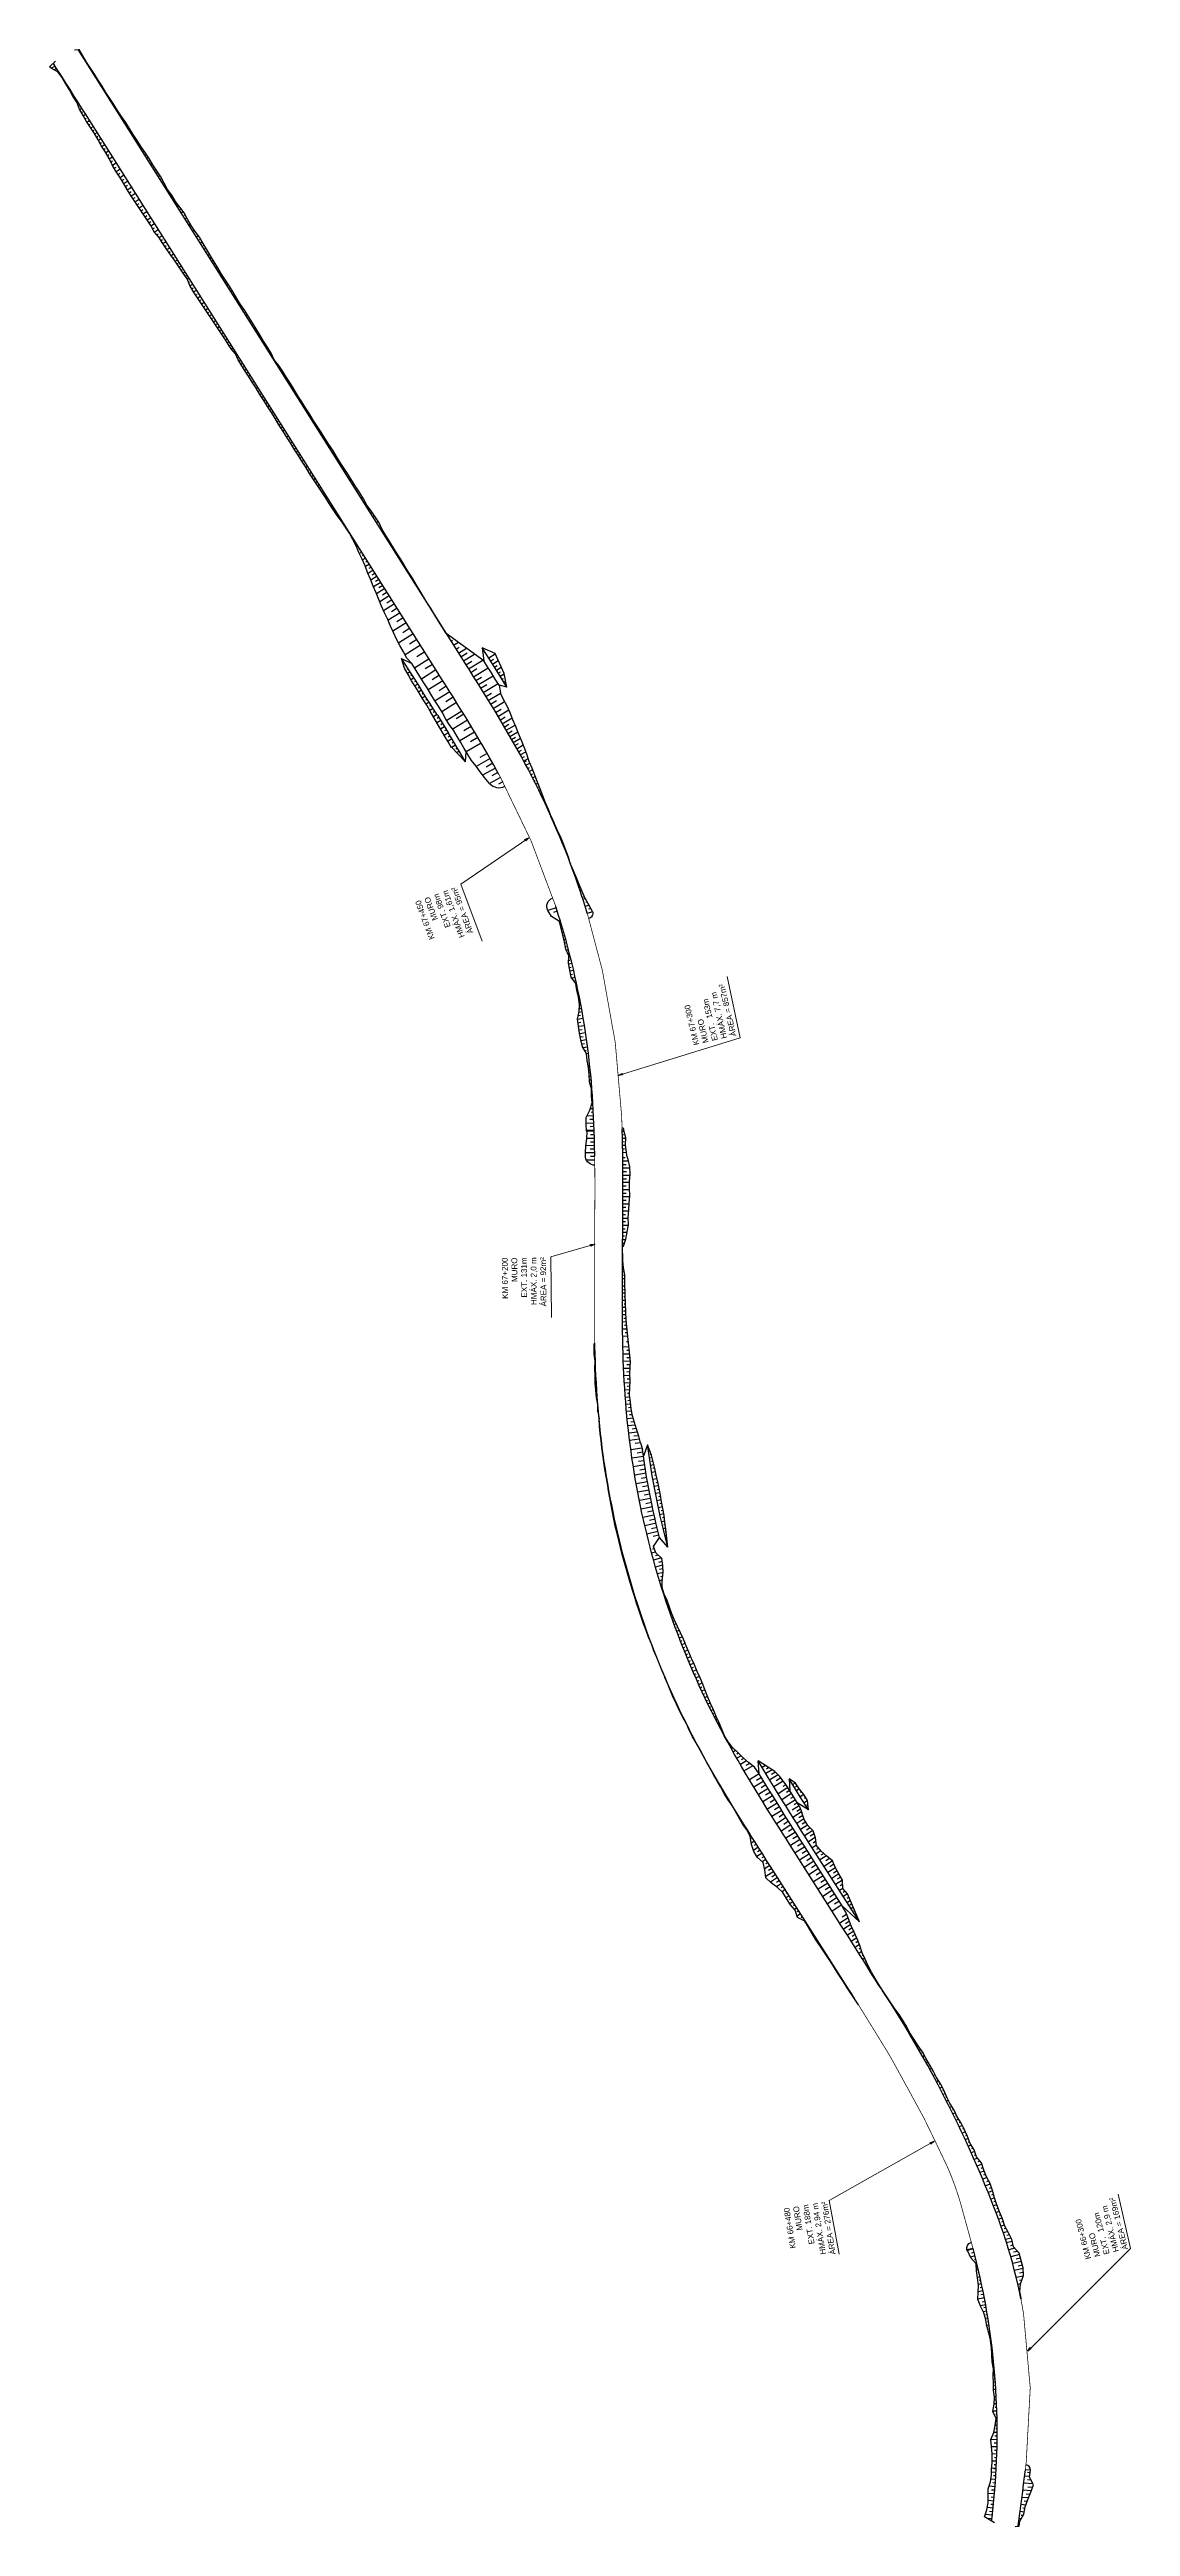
# Model space of a CAD drawing. Header units: metres. Extents: x 288738 to 324331, y 7399322 to 7465117.
# Drawn here: x 304494 to 305246, y 7438002 to 7439726 of the extents above; entities that cross this region are included whole.
import ezdxf

# ---------------------------------------------------------------- set-up
doc = ezdxf.new("R2010")
doc.units = ezdxf.units.M
doc.header["$LTSCALE"] = 10
for name, color, linetype in [('F-HZ-ATERRO-TALUDE', 110, 'Continuous'), ('F-HZ-CORTE-TALUDE', 10, 'Continuous'), ('F-HZ-MUROS', 210, 'Continuous'), ('F-HZ-PIANO-CORTE', 10, 'Continuous'), ('F-HZ-TALUDE', 2, 'Continuous')]:
    doc.layers.add(name, color=color, linetype=linetype)
doc.layers.add('U-HZ-TEXTO-MUROS', color=2, linetype='Continuous', lineweight=0)
doc.styles.add('ARIAL', font='arial.ttf')
doc.styles.add('DIM', font='arial.ttf', dxfattribs={"width": 0.8})
doc.dimstyles.new('U-1_2000', dxfattribs={"dimscale": 2, "dimtxt": 1.5, "dimasz": 0.75, "dimexe": 0.75, "dimexo": 0.75, "dimgap": 0.25, "dimtad": 1, "dimzin": 4, "dimtxsty": 'DIM', "dimblk": 'ARCHTICK', "dimcen": 0.7, "dimdle": 0.75, "dimclrd": 256, "dimclre": 256, "dimclrt": 256, "dimaunit": 1, "dimadec": 3, "dimazin": 2, "dimtfac": 1, "dimtofl": 0, "dimtmove": 0, "dimatfit": 3, "dimldrblk": 'CLOSEDBLANK', "dimfxl": 0, "dimtolj": 1, "dimtzin": 0, "dimlwd": -1, "dimlwe": -1, "dimarcsym": 0})

# ---------------------------------------------------------------- blocks, each defined once
blk = doc.blocks.new('_ArchTick')
at = {"color": 0, "linetype": 'ByBlock', "const_width": 0.15}
blk.add_lwpolyline([(-0.5, -0.5), (0.5, 0.5)], dxfattribs=at)

msp = doc.modelspace()

# ---------------------------------------------------------------- linework, layer by layer
at = {"layer": 'F-HZ-ATERRO-TALUDE', "linetype": 'Continuous', "lineweight": -3}
for p, q in [((304705.618, 7439384.762), (304705.155, 7439384.469)), ((304706.952, 7439382.647), (304706.602, 7439382.426)), ((304708.285, 7439380.532), (304707.318, 7439379.922)), ((304709.619, 7439378.418), (304708.958, 7439378.001)), ((304710.952, 7439376.303), (304709.321, 7439375.274)), ((304712.286, 7439374.189), (304711.376, 7439373.615)), ((304713.62, 7439372.074), (304711.573, 7439370.783)), ((304716.287, 7439367.845), (304713.554, 7439366.121)), ((304714.953, 7439369.96), (304713.766, 7439369.21)), ((304717.621, 7439365.73), (304716.037, 7439364.731)), ((304718.954, 7439363.616), (304715.381, 7439361.362)), ((304721.622, 7439359.387), (304717.373, 7439356.707)), ((304720.288, 7439361.501), (304718.339, 7439360.272)), ((304724.289, 7439355.158), (304719.23, 7439351.967)), ((304722.955, 7439357.272), (304720.623, 7439355.801)), ((304727.02, 7439350.828), (304721.247, 7439347.187)), ((304725.654, 7439352.993), (304722.95, 7439351.287)), ((304730.168, 7439345.837), (304723.513, 7439341.64)), ((304728.594, 7439348.332), (304725.477, 7439346.367)), ((304733.723, 7439340.199), (304726.206, 7439335.458)), ((304731.945, 7439343.018), (304728.396, 7439340.779)), ((304737.631, 7439334.002), (304729.369, 7439328.792)), ((304735.677, 7439337.101), (304731.726, 7439334.609)), ((304742.016, 7439327.05), (304732.747, 7439321.204)), ((304739.824, 7439330.526), (304735.404, 7439327.739)), ((304746.858, 7439319.374), (304736.622, 7439312.918)), ((304744.437, 7439323.212), (304739.514, 7439320.107)), ((304749.38, 7439315.375), (304744.158, 7439312.082)), ((304773.159, 7439314.23), (304774.192, 7439314.855)), ((304751.901, 7439311.377), (304741.239, 7439304.652)), ((304757.878, 7439301.901), (304747.728, 7439295.5)), ((304754.823, 7439306.744), (304749.417, 7439303.334)), ((304760.278, 7439298.095), (304755.203, 7439294.894)), ((304774.902, 7439311.473), (304778.268, 7439313.52)), ((304776.648, 7439308.704), (304778.715, 7439309.954)), ((304778.386, 7439305.944), (304784.01, 7439309.323)), ((304779.965, 7439303.435), (304784.404, 7439306.15)), ((304781.821, 7439300.49), (304789.612, 7439305.229)), ((304783.567, 7439297.72), (304787.701, 7439300.22)), ((304785.305, 7439294.961), (304795.38, 7439301.013)), ((304799.434, 7439302.549), (304803.932, 7439305.379)), ((304800.765, 7439300.432), (304802.885, 7439301.765)), ((304802.096, 7439298.316), (304806.076, 7439300.814)), ((304803.424, 7439296.198), (304805.274, 7439297.357)), ((304743.353, 7439294.938), (304742.49, 7439294.393)), ((304744.687, 7439292.823), (304742.908, 7439291.701)), ((304746.02, 7439290.708), (304745.088, 7439290.12)), ((304747.354, 7439288.594), (304745.388, 7439287.354)), ((304748.688, 7439286.479), (304747.68, 7439285.844)), ((304750.021, 7439284.365), (304747.978, 7439283.076)), ((304751.355, 7439282.25), (304750.329, 7439281.603)), ((304752.688, 7439280.135), (304750.635, 7439278.841)), ((304762.679, 7439294.289), (304752.529, 7439287.887)), ((304767.479, 7439286.675), (304757.326, 7439280.278)), ((304765.079, 7439290.482), (304760.004, 7439287.282)), ((304769.876, 7439282.867), (304764.798, 7439279.672)), ((304786.884, 7439292.451), (304791.189, 7439295.086)), ((304788.736, 7439289.504), (304798.99, 7439295.74)), ((304790.475, 7439286.73), (304794.487, 7439289.156)), ((304792.203, 7439283.964), (304802.491, 7439290.144)), ((304793.785, 7439281.428), (304798.021, 7439284.019)), ((304795.622, 7439278.47), (304805.874, 7439284.706)), ((304804.751, 7439294.079), (304808.172, 7439296.219)), ((304806.074, 7439291.958), (304807.636, 7439292.932)), ((304807.397, 7439289.837), (304810.205, 7439291.585)), ((304808.716, 7439287.713), (304809.729, 7439288.342)), ((304810.035, 7439285.589), (304811.278, 7439286.358)), ((304754.021, 7439278.02), (304752.953, 7439277.347)), ((304755.353, 7439275.905), (304753.102, 7439274.487)), ((304756.685, 7439273.789), (304755.572, 7439273.089)), ((304758.015, 7439271.672), (304755.869, 7439270.325)), ((304759.343, 7439269.554), (304758.246, 7439268.866)), ((304760.671, 7439267.436), (304758.38, 7439266.002)), ((304761.995, 7439265.315), (304760.803, 7439264.571)), ((304763.319, 7439263.195), (304760.844, 7439261.653)), ((304772.27, 7439279.057), (304762.106, 7439272.679)), ((304777.042, 7439271.426), (304766.855, 7439265.083)), ((304774.659, 7439275.244), (304769.572, 7439272.062)), ((304780.754, 7439265.436), (304770.26, 7439258.957)), ((304782.067, 7439263.308), (304776.798, 7439260.067)), ((304797.344, 7439275.686), (304801.319, 7439278.089)), ((304799.08, 7439272.924), (304807.602, 7439278.044)), ((304800.604, 7439270.383), (304804.739, 7439272.912)), ((304802.417, 7439267.411), (304810.437, 7439272.289)), ((304804.115, 7439264.612), (304808.036, 7439266.982)), ((304805.797, 7439261.817), (304813.354, 7439266.357)), ((304765.967, 7439258.953), (304763.34, 7439257.317)), ((304764.643, 7439261.074), (304763.452, 7439260.33)), ((304768.594, 7439254.699), (304765.84, 7439252.984)), ((304767.27, 7439256.82), (304766.078, 7439256.076)), ((304771.218, 7439250.443), (304768.341, 7439248.651)), ((304769.894, 7439252.564), (304768.703, 7439251.82)), ((304773.79, 7439246.155), (304771.07, 7439244.51)), ((304772.493, 7439248.292), (304771.09, 7439247.44)), ((304784.527, 7439259.296), (304774.033, 7439252.816)), ((304789.573, 7439250.957), (304779.28, 7439244.787)), ((304787.252, 7439254.813), (304782.118, 7439251.707)), ((304791.878, 7439247.093), (304786.718, 7439244.03)), ((304807.321, 7439259.276), (304810.952, 7439261.444)), ((304808.83, 7439256.738), (304815.73, 7439260.83)), ((304810.181, 7439254.453), (304813.465, 7439256.389)), ((304811.525, 7439252.166), (304817.75, 7439255.811)), ((304812.763, 7439250.043), (304815.737, 7439251.773)), ((304813.999, 7439247.912), (304819.703, 7439251.209)), ((304815.227, 7439245.78), (304817.946, 7439247.341)), ((304816.447, 7439243.647), (304821.592, 7439246.58)), ((304776.367, 7439241.87), (304773.485, 7439240.146)), ((304775.079, 7439244.013), (304773.684, 7439243.174)), ((304777.646, 7439239.722), (304776.615, 7439239.109)), ((304778.924, 7439237.573), (304777.164, 7439236.533)), ((304780.19, 7439235.418), (304779.717, 7439235.14)), ((304781.456, 7439233.262), (304780.733, 7439232.84)), ((304794.165, 7439243.217), (304783.817, 7439237.141)), ((304800.352, 7439232.504), (304790.696, 7439227.029)), ((304798.288, 7439236.118), (304793.195, 7439233.194)), ((304802.223, 7439229.18), (304797.569, 7439226.574)), ((304817.662, 7439241.509), (304820.096, 7439242.885)), ((304818.87, 7439239.362), (304823.484, 7439241.952)), ((304820.071, 7439237.216), (304822.234, 7439238.421)), ((304821.256, 7439235.076), (304825.217, 7439237.263)), ((304822.44, 7439232.929), (304824.249, 7439233.919)), ((304823.621, 7439230.764), (304826.969, 7439232.581)), ((304824.052, 7439229.966), (304825.648, 7439230.83)), ((304825.216, 7439227.798), (304828.131, 7439229.361)), ((304804.076, 7439225.846), (304795.174, 7439220.927)), ((304807.623, 7439219.418), (304799.991, 7439215.2)), ((304805.777, 7439222.756), (304801.482, 7439220.403)), ((304809.329, 7439216.329), (304806.163, 7439214.595)), ((304826.384, 7439225.609), (304827.771, 7439226.345)), ((304827.539, 7439223.423), (304830.092, 7439224.765)), ((304828.679, 7439221.24), (304829.799, 7439221.823)), ((304829.816, 7439219.046), (304831.799, 7439220.066)), ((304830.946, 7439216.834), (304831.856, 7439217.298)), ((304832.07, 7439214.619), (304833.72, 7439215.45)), ((304833.179, 7439212.398), (304833.911, 7439212.762)), ((304834.284, 7439210.174), (304835.545, 7439210.796)), ((304835.372, 7439207.947), (304835.881, 7439208.195)), ((304836.458, 7439205.714), (304837.249, 7439206.095)), ((304837.53, 7439203.466), (304837.855, 7439203.62)), ((304838.601, 7439201.215), (304839.116, 7439201.457)), ((304839.656, 7439198.952), (304839.883, 7439199.057)), ((304840.709, 7439196.688), (304841.1, 7439196.868)), ((304841.742, 7439194.417), (304841.876, 7439194.478)), ((304842.775, 7439192.145), (304842.921, 7439192.211)), ((304846.397, 7439128.584), (304840.598, 7439126.707)), ((304847.156, 7439126.202), (304844.529, 7439125.365)), ((304846.043, 7439129.672), (304845.683, 7439129.555)), ((304869.534, 7439021.069), (304868.911, 7439021)), ((304869.805, 7439018.584), (304868.727, 7439018.469)), ((304870.313, 7439013.61), (304868.989, 7439013.481)), ((304870.776, 7439008.631), (304869.466, 7439008.516)), ((304870.065, 7439016.098), (304869.508, 7439016.041)), ((304870.55, 7439011.121), (304869.86, 7439011.057)), ((304870.988, 7439006.141), (304870.502, 7439006.1)), ((304871.191, 7439003.649), (304870.757, 7439003.615)), ((304872.181, 7438988.682), (304870.101, 7438988.57)), ((304872.31, 7438986.185), (304870.647, 7438986.102)), ((304871.564, 7438998.663), (304870.909, 7438998.617)), ((304871.381, 7439001.156), (304871.194, 7439001.142)), ((304871.892, 7438993.674), (304871.279, 7438993.636)), ((304871.732, 7438996.168), (304871.378, 7438996.145)), ((304872.04, 7438991.178), (304871.463, 7438991.145)), ((304872.647, 7438978.693), (304867.171, 7438978.476)), ((304872.433, 7438983.688), (304867.683, 7438983.467)), ((304872.855, 7438972.971), (304867.812, 7438972.808)), ((304872.543, 7438981.191), (304869.875, 7438981.076)), ((304872.742, 7438976.195), (304870.017, 7438976.096)), ((304872.928, 7438970.472), (304870.352, 7438970.396)), ((304892.36, 7438973.107), (304893.685, 7438973.149)), ((304892.431, 7438970.67), (304893.363, 7438970.697)), ((304873.212, 7438957.975), (304866.848, 7438957.873)), ((304873.119, 7438962.974), (304867.147, 7438962.849)), ((304873.305, 7438952.976), (304867.514, 7438952.883)), ((304873.001, 7438967.973), (304867.701, 7438967.833)), ((304873.166, 7438960.475), (304870.081, 7438960.418)), ((304873.259, 7438955.476), (304870.174, 7438955.419)), ((304873.06, 7438965.474), (304870.243, 7438965.407)), ((304892.501, 7438968.232), (304894.851, 7438968.294)), ((304892.56, 7438965.742), (304893.677, 7438965.768)), ((304892.619, 7438963.251), (304894.751, 7438963.296)), ((304892.664, 7438960.769), (304893.856, 7438960.791)), ((304892.71, 7438958.288), (304895.342, 7438958.331)), ((304892.76, 7438954.727), (304894.398, 7438954.748)), ((304892.788, 7438952.319), (304896.705, 7438952.362)), ((304892.812, 7438949.887), (304895.042, 7438949.908)), ((304892.833, 7438947.439), (304897.696, 7438947.474)), ((304892.848, 7438944.948), (304895.309, 7438944.962)), ((304892.861, 7438942.458), (304897.786, 7438942.477)), ((304892.867, 7438939.97), (304895.256, 7438939.976)), ((304892.872, 7438937.48), (304897.529, 7438937.484)), ((304892.872, 7438934.986), (304895.182, 7438934.985)), ((304892.811, 7438917.538), (304896.976, 7438917.514)), ((304892.825, 7438920.032), (304894.982, 7438920.02)), ((304892.838, 7438922.525), (304897.287, 7438922.504)), ((304892.849, 7438925.017), (304895.156, 7438925.007)), ((304892.859, 7438927.507), (304897.645, 7438927.491)), ((304892.866, 7438929.999), (304895.23, 7438929.993)), ((304892.871, 7438932.492), (304897.485, 7438932.485)), ((304892.7, 7438900.176), (304893.983, 7438900.168)), ((304892.717, 7438902.644), (304895.685, 7438902.624)), ((304892.733, 7438905.106), (304894.433, 7438905.095)), ((304892.749, 7438907.568), (304896.584, 7438907.543)), ((304892.765, 7438910.061), (304894.686, 7438910.048)), ((304892.781, 7438912.559), (304896.547, 7438912.535)), ((304892.796, 7438915.05), (304894.766, 7438915.037)), ((304892.653, 7438892.962), (304893.236, 7438892.959)), ((304892.669, 7438895.34), (304893.346, 7438895.336)), ((304892.684, 7438897.718), (304894.81, 7438897.704)), ((304873.305, 7438824.712), (304872.795, 7438824.7)), ((304873.401, 7438821.036), (304872.798, 7438821.02)), ((304873.333, 7438823.535), (304873.052, 7438823.529)), ((304873.55, 7438816.039), (304873.133, 7438816.025)), ((304873.47, 7438818.537), (304873.16, 7438818.528)), ((304873.934, 7438806.046), (304873.395, 7438806.022)), ((304873.727, 7438811.042), (304873.478, 7438811.032)), ((304873.633, 7438813.54), (304873.564, 7438813.538)), ((304873.825, 7438808.544), (304873.575, 7438808.533)), ((304874.174, 7438801.052), (304873.591, 7438801.022)), ((304874.048, 7438803.549), (304873.798, 7438803.537)), ((304874.305, 7438798.555), (304873.947, 7438798.536)), ((304874.448, 7438796.059), (304873.742, 7438796.018)), ((304874.758, 7438791.069), (304874.202, 7438791.032)), ((304874.597, 7438793.564), (304874.279, 7438793.544)), ((304874.925, 7438788.575), (304874.69, 7438788.558)), ((304875.105, 7438786.081), (304874.797, 7438786.058)), ((304875.293, 7438783.588), (304875.237, 7438783.584)), ((304875.493, 7438781.096), (304875.375, 7438781.087)), ((304875.701, 7438778.605), (304875.584, 7438778.595)), ((304922.011, 7438648.446), (304922.564, 7438648.626)), ((304922.786, 7438646.079), (304923.184, 7438646.211)), ((304923.583, 7438643.708), (304924.475, 7438644.008)), ((304924.383, 7438641.337), (304924.871, 7438641.503)), ((304925.201, 7438638.971), (304926.101, 7438639.283)), ((304926.02, 7438636.607), (304926.435, 7438636.753)), ((304926.856, 7438634.256), (304927.883, 7438634.622)), ((304927.694, 7438631.905), (304928.306, 7438632.125)), ((304928.551, 7438629.559), (304929.965, 7438630.076)), ((304929.41, 7438627.212), (304930.21, 7438627.508)), ((304930.288, 7438624.869), (304932.03, 7438625.522)), ((304931.169, 7438622.527), (304932.119, 7438622.888)), ((304932.063, 7438620.196), (304934.197, 7438621.018)), ((304932.964, 7438617.863), (304934.125, 7438618.316)), ((304933.884, 7438615.528), (304936.241, 7438616.458)), ((304934.809, 7438613.193), (304935.996, 7438613.668)), ((304935.748, 7438610.865), (304938.09, 7438611.813)), ((304936.693, 7438608.539), (304937.858, 7438609.017)), ((304937.652, 7438606.219), (304940.007, 7438607.196)), ((304922.206, 7438592.643), (304921.982, 7438592.547)), ((304923.199, 7438590.348), (304923.098, 7438590.305)), ((304938.617, 7438603.903), (304939.832, 7438604.414)), ((304939.592, 7438601.595), (304942.177, 7438602.693)), ((304940.578, 7438599.288), (304941.892, 7438599.853)), ((304941.575, 7438596.985), (304944.111, 7438598.088)), ((304942.581, 7438594.685), (304943.832, 7438595.235)), ((304943.597, 7438592.388), (304946.121, 7438593.512)), ((304944.625, 7438590.096), (304945.884, 7438590.663)), ((304924.192, 7438588.054), (304924.012, 7438587.975)), ((304925.203, 7438585.767), (304925.096, 7438585.72)), ((304926.215, 7438583.481), (304925.966, 7438583.37)), ((304927.245, 7438581.203), (304927.081, 7438581.129)), ((304928.276, 7438578.926), (304927.868, 7438578.739)), ((304929.325, 7438576.657), (304929.14, 7438576.571)), ((304930.374, 7438574.388), (304930.05, 7438574.236)), ((304945.66, 7438587.807), (304948.152, 7438588.942)), ((304946.706, 7438585.529), (304947.887, 7438586.074)), ((304947.756, 7438583.258), (304949.93, 7438584.271)), ((304948.821, 7438580.99), (304949.839, 7438581.47)), ((304949.892, 7438578.725), (304951.815, 7438579.641)), ((304950.975, 7438576.469), (304951.851, 7438576.891)), ((304952.062, 7438574.219), (304953.619, 7438574.978)), ((304953.166, 7438571.971), (304953.92, 7438572.342)), ((304931.442, 7438572.127), (304931.265, 7438572.043)), ((304932.51, 7438569.867), (304932.121, 7438569.681)), ((304933.596, 7438567.615), (304933.463, 7438567.55)), ((304934.684, 7438565.364), (304934.552, 7438565.299)), ((304935.788, 7438563.121), (304935.755, 7438563.104)), ((304936.894, 7438560.879), (304936.885, 7438560.874)), ((304938.017, 7438558.645), (304937.933, 7438558.603)), ((304939.141, 7438556.412), (304938.787, 7438556.233)), ((304954.275, 7438569.722), (304955.779, 7438570.471)), ((304955.398, 7438567.486), (304956.087, 7438567.832)), ((304956.523, 7438565.252), (304957.752, 7438565.877)), ((304957.665, 7438563.025), (304958.23, 7438563.315)), ((304958.81, 7438560.799), (304959.847, 7438561.337)), ((304959.967, 7438558.59), (304960.383, 7438558.808)), ((304961.125, 7438556.384), (304961.743, 7438556.711)), ((304940.282, 7438554.188), (304940.089, 7438554.089)), ((304941.426, 7438551.965), (304941.031, 7438551.76)), ((304942.585, 7438549.75), (304942.455, 7438549.682)), ((304943.748, 7438547.537), (304943.644, 7438547.482)), ((304962.299, 7438554.189), (304962.492, 7438554.292)), ((304963.472, 7438551.996), (304963.628, 7438552.08)), ((304977.791, 7438489.268), (304977.553, 7438489.119)), ((304979.117, 7438487.148), (304978.809, 7438486.955)), ((304980.446, 7438485.03), (304980.254, 7438484.91)), ((304981.776, 7438482.914), (304981.209, 7438482.556)), ((304984.444, 7438478.685), (304982.183, 7438477.256)), ((304983.109, 7438480.799), (304982.464, 7438480.392)), ((304987.118, 7438474.46), (304983.724, 7438472.308)), ((304985.78, 7438476.572), (304984.328, 7438475.653)), ((304989.797, 7438470.238), (304986.18, 7438467.941)), ((304988.457, 7438472.349), (304986.668, 7438471.214)), ((304991.137, 7438468.128), (304989.517, 7438467.098)), ((304992.478, 7438466.018), (304989.809, 7438464.321)), ((304995.161, 7438461.799), (304991.478, 7438459.456)), ((304997.844, 7438457.58), (304992.313, 7438454.062)), ((304993.82, 7438463.908), (304992.335, 7438462.964)), ((304996.503, 7438459.689), (304994.219, 7438458.237)), ((305000.527, 7438453.361), (304995.537, 7438450.187)), ((304999.186, 7438455.47), (304996.437, 7438453.722)), ((305001.869, 7438451.251), (304999.731, 7438449.891)), ((305003.211, 7438449.141), (304999.747, 7438446.939)), ((305004.552, 7438447.032), (305003.151, 7438446.141)), ((305005.894, 7438444.922), (305003.684, 7438443.517)), ((305007.235, 7438442.813), (305006.206, 7438442.158)), ((305008.577, 7438440.703), (305006.459, 7438439.356)), ((305009.918, 7438438.594), (305008.83, 7438437.902)), ((305011.26, 7438436.484), (305009.026, 7438435.063)), ((305012.601, 7438434.375), (305011.589, 7438433.731)), ((305013.943, 7438432.265), (305012.255, 7438431.191)), ((305016.626, 7438428.046), (305014.101, 7438426.44)), ((305015.285, 7438430.156), (305014.304, 7438429.532)), ((305017.968, 7438425.936), (305017.047, 7438425.351)), ((305019.309, 7438423.827), (305018.743, 7438423.467)), ((305136.638, 7438195.173), (305132.404, 7438194.04)), ((305136.744, 7438194.775), (305132.682, 7438193.692)), ((305138.006, 7438189.937), (305134.84, 7438189.127)), ((305137.377, 7438192.357), (305135.611, 7438191.895)), ((305138.616, 7438187.513), (305137.565, 7438187.25)), ((305139.221, 7438185.087), (305138.39, 7438184.884)), ((305140.387, 7438180.225), (305139.031, 7438179.907)), ((305139.807, 7438182.657), (305139.347, 7438182.547)), ((305140.948, 7438177.789), (305140.15, 7438177.606)), ((305141.504, 7438175.352), (305139.713, 7438174.951)), ((305144.559, 7438160.666), (305139.942, 7438159.779)), ((305143.59, 7438165.572), (305140.182, 7438164.881)), ((305142.572, 7438170.467), (305140.343, 7438169.991)), ((305142.04, 7438172.91), (305141.036, 7438172.69)), ((305143.083, 7438168.02), (305141.688, 7438167.73)), ((305144.076, 7438163.119), (305142.07, 7438162.723)), ((305145.479, 7438155.752), (305141.782, 7438155.08)), ((305145.021, 7438158.209), (305142.912, 7438157.815)), ((305146.228, 7438151.509), (305143.697, 7438151.072)), ((305145.794, 7438153.971), (305144.181, 7438153.684)), ((305147.055, 7438146.578), (305145.273, 7438146.289)), ((305146.645, 7438149.044), (305145.6, 7438148.869)), ((305147.831, 7438141.639), (305146.183, 7438141.388)), ((305147.447, 7438144.109), (305146.612, 7438143.978)), ((305149.551, 7438129.258), (305149.275, 7438129.223)), ((305149.862, 7438126.777), (305149.347, 7438126.715)), ((305151.867, 7438106.879), (305150.607, 7438106.778)), ((305151.205, 7438114.35), (305150.756, 7438114.307)), ((305151.441, 7438111.861), (305150.823, 7438111.805)), ((305151.656, 7438109.371), (305151.216, 7438109.333)), ((305152.242, 7438101.894), (305150.879, 7438101.798)), ((305152.567, 7438096.904), (305150.979, 7438096.809)), ((305152.056, 7438104.387), (305151.387, 7438104.336)), ((305152.842, 7438091.912), (305151.463, 7438091.843)), ((305152.407, 7438099.399), (305151.672, 7438099.351)), ((305152.706, 7438094.408), (305151.957, 7438094.367)), ((305152.956, 7438089.414), (305152.171, 7438089.379)), ((305153.24, 7438081.92), (305150.527, 7438081.839)), ((305153.066, 7438086.917), (305151.272, 7438086.845)), ((305153.154, 7438084.418), (305152.032, 7438084.379)), ((305153.303, 7438079.421), (305152.437, 7438079.399)), ((305153.364, 7438076.921), (305152.711, 7438076.909)), ((305153.401, 7438074.422), (305152.922, 7438074.415)), ((305153.43, 7438061.922), (305149.127, 7438061.968)), ((305153.351, 7438056.923), (305149.521, 7438057.002)), ((305153.459, 7438066.922), (305151.245, 7438066.923)), ((305153.391, 7438059.422), (305151.357, 7438059.454)), ((305153.445, 7438064.422), (305151.808, 7438064.431)), ((305153.437, 7438071.922), (305152.117, 7438071.909)), ((305153.448, 7438069.422), (305152.565, 7438069.418)), ((305152.658, 7438039.166), (305149.511, 7438039.345)), ((305152.812, 7438041.933), (305149.551, 7438042.1)), ((305153.222, 7438051.924), (305150.002, 7438052.024)), ((305153.042, 7438046.928), (305150.01, 7438047.052)), ((305152.797, 7438041.662), (305151.172, 7438041.746)), ((305152.928, 7438044.43), (305151.375, 7438044.502)), ((305153.287, 7438054.423), (305151.528, 7438054.469)), ((305153.133, 7438049.426), (305151.573, 7438049.482)), ((305151.58, 7438024.206), (305147.258, 7438024.583)), ((305151.989, 7438029.189), (305147.814, 7438029.511)), ((305152.348, 7438034.176), (305149.018, 7438034.399)), ((305151.359, 7438021.716), (305149.3, 7438021.906)), ((305151.794, 7438026.697), (305149.533, 7438026.882)), ((305152.178, 7438031.682), (305150.365, 7438031.812)), ((305152.512, 7438036.671), (305150.954, 7438036.767)), ((305150.05, 7438009.285), (305145.192, 7438009.857)), ((305150.61, 7438014.253), (305146.573, 7438014.688)), ((305149.755, 7438006.802), (305147.131, 7438007.125)), ((305151.12, 7438019.227), (305147.215, 7438019.607)), ((305150.339, 7438011.768), (305148.164, 7438012.013)), ((305150.874, 7438016.739), (305148.961, 7438016.935))]:
    msp.add_line(p, q, dxfattribs=at)
at = {"layer": 'F-HZ-CORTE-TALUDE', "linetype": 'Continuous', "lineweight": -3}
msp.add_line((304872.832, 7438973.696), (304867.493, 7438973.519), dxfattribs=at)
at = {"layer": 'F-HZ-MUROS', "linetype": 'Continuous', "lineweight": -3}
msp.add_line((304497.69, 7439718.051), (304493.587, 7439714.063), dxfattribs=at)
msp.add_lwpolyline([(304510.868, 7439725.978), (304514.201, 7439726.174)], dxfattribs=at)
at = {"layer": 'F-HZ-MUROS', "linetype": 'Continuous', "lineweight": -3, "const_width": 0.5}
for points in [[(304846.042, 7439129.672), (304828.957, 7439175.072), (304807.434, 7439219.684), (304806.472, 7439221.458)], [(304892.321, 7438974.342), (304891.956, 7438983.699), (304887.516, 7439034.741), (304878.487, 7439085.24), (304868.049, 7439124.706)], [(304873.302, 7438824.712), (304873.14, 7438832.98), (304873.086, 7438883.09), (304873.361, 7438933.062), (304873.235, 7438955.786)], [(305173.079, 7438040.896), (305173.684, 7438046.29), (305176.495, 7438098.027), (305171.823, 7438149.75), (305169.94, 7438160.198)]]:
    msp.add_lwpolyline(points, dxfattribs=at)
msp.add_lwpolyline([(305136.627, 7438195.17), (305127.834, 7438226.997, 0.01710261), (305123.589, 7438239.978, 0.01661694), (305118.624, 7438252.284), (305110.594, 7438269.154), (305102.422, 7438285.953), (305093.337, 7438302.683), (305084.333, 7438319.079), (305081.077, 7438325.008), (305078.187, 7438330.134), (305067.614, 7438347.366), (305056.866, 7438364.755)], format="xyb", dxfattribs=at)
at = {"layer": 'F-HZ-MUROS', "elevation": 711.354}
for points in [[(305151.628, 7438004.042), (305144.672, 7438008.297)], [(305165.909, 7438001.532), (305168.715, 7438001.852)]]:
    msp.add_lwpolyline(points, dxfattribs=at)
at = {"layer": 'F-HZ-PIANO-CORTE'}
for p, q in [((304496.601, 7439714.158), (304495.035, 7439713.136)), ((304498.511, 7439713.003), (304496.945, 7439711.981)), ((304499.663, 7439710.312), (304500.027, 7439710.547)), ((304515.004, 7439724.764), (304514.731, 7439724.587)), ((304516.243, 7439722.587), (304515.792, 7439722.295)), ((304517.52, 7439720.435), (304517.323, 7439720.308)), ((304518.82, 7439718.298), (304518.459, 7439718.066)), ((304520.172, 7439716.194), (304519.982, 7439716.073)), ((304521.558, 7439714.112), (304521.126, 7439713.837)), ((304522.918, 7439712.014), (304522.689, 7439711.868)), ((304501.153, 7439708.304), (304501.265, 7439708.376)), ((304502.611, 7439706.276), (304502.725, 7439706.349)), ((304503.905, 7439704.137), (304503.988, 7439704.189)), ((304505.196, 7439701.995), (304505.416, 7439702.136)), ((304506.466, 7439699.842), (304506.611, 7439699.935)), ((304507.724, 7439697.682), (304508.096, 7439697.918)), ((304508.922, 7439695.488), (304509.177, 7439695.649)), ((304510.144, 7439693.308), (304510.766, 7439693.701)), ((304524.261, 7439709.905), (304523.793, 7439709.608)), ((304525.613, 7439707.801), (304525.37, 7439707.647)), ((304526.972, 7439705.702), (304526.461, 7439705.379)), ((304528.325, 7439703.599), (304528.06, 7439703.432)), ((304529.672, 7439701.493), (304529.128, 7439701.149)), ((304531.007, 7439699.379), (304530.734, 7439699.207)), ((304532.332, 7439697.259), (304531.795, 7439696.92)), ((304533.658, 7439695.139), (304533.393, 7439694.972)), ((304511.489, 7439691.201), (304511.795, 7439691.394)), ((304512.767, 7439689.059), (304513.433, 7439689.479)), ((304513.713, 7439686.744), (304514.23, 7439687.07)), ((304514.69, 7439684.445), (304516.063, 7439685.311)), ((304515.87, 7439682.241), (304516.631, 7439682.721)), ((304517.056, 7439680.04), (304518.724, 7439681.092)), ((304518.287, 7439677.864), (304519.171, 7439678.422)), ((304519.544, 7439675.705), (304521.388, 7439676.868)), ((304534.985, 7439693.02), (304534.463, 7439692.691)), ((304536.327, 7439690.911), (304536.061, 7439690.744)), ((304537.68, 7439688.809), (304537.13, 7439688.462)), ((304539.013, 7439686.694), (304538.738, 7439686.521)), ((304540.331, 7439684.57), (304539.797, 7439684.233)), ((304541.724, 7439682.492), (304541.427, 7439682.305)), ((304543.173, 7439680.451), (304542.464, 7439680.004)), ((304544.6, 7439678.395), (304544.199, 7439678.142)), ((304546.011, 7439676.329), (304545.132, 7439675.775)), ((304520.974, 7439673.654), (304521.847, 7439674.205)), ((304522.392, 7439671.595), (304524.053, 7439672.643)), ((304523.73, 7439669.484), (304524.558, 7439670.006)), ((304525.06, 7439667.367), (304526.72, 7439668.414)), ((304526.339, 7439665.219), (304527.196, 7439665.759)), ((304527.596, 7439663.059), (304529.385, 7439664.187)), ((304528.702, 7439660.817), (304529.707, 7439661.451)), ((304529.846, 7439658.598), (304532.039, 7439659.98)), ((304547.371, 7439674.231), (304546.918, 7439673.946)), ((304548.693, 7439672.109), (304547.799, 7439671.545)), ((304550.012, 7439669.986), (304549.572, 7439669.708)), ((304551.329, 7439667.861), (304550.466, 7439667.316)), ((304552.679, 7439665.756), (304552.239, 7439665.479)), ((304554.053, 7439663.667), (304553.134, 7439663.087)), ((304555.395, 7439661.558), (304554.931, 7439661.265)), ((304556.713, 7439659.434), (304555.801, 7439658.858)), ((304531.287, 7439656.554), (304532.329, 7439657.211)), ((304532.703, 7439654.496), (304534.702, 7439655.757)), ((304533.93, 7439652.318), (304534.982, 7439652.981)), ((304535.145, 7439650.133), (304537.366, 7439651.534)), ((304536.268, 7439647.899), (304537.481, 7439648.664)), ((304537.403, 7439645.672), (304540.021, 7439647.324)), ((304538.645, 7439643.503), (304540, 7439644.357)), ((304539.902, 7439641.342), (304542.686, 7439643.098)), ((304558.096, 7439657.35), (304557.615, 7439657.047)), ((304559.529, 7439655.298), (304558.468, 7439654.629)), ((304560.969, 7439653.251), (304560.386, 7439652.883)), ((304562.416, 7439651.207), (304561.135, 7439650.4)), ((304563.732, 7439649.082), (304563.101, 7439648.684)), ((304564.949, 7439646.894), (304563.803, 7439646.171)), ((304566.246, 7439644.756), (304565.691, 7439644.406)), ((304567.605, 7439642.658), (304566.47, 7439641.942)), ((304541.284, 7439639.259), (304542.652, 7439640.122)), ((304542.657, 7439637.17), (304545.353, 7439638.87)), ((304543.948, 7439635.029), (304545.317, 7439635.893)), ((304545.236, 7439632.887), (304548.02, 7439634.642)), ((304546.494, 7439630.726), (304547.923, 7439631.627)), ((304547.757, 7439628.569), (304550.685, 7439630.415)), ((304549.071, 7439626.442), (304550.545, 7439627.371)), ((304550.385, 7439624.315), (304553.352, 7439626.186)), ((304568.987, 7439640.574), (304568.396, 7439640.2)), ((304570.387, 7439638.501), (304569.137, 7439637.712)), ((304571.65, 7439636.341), (304571.06, 7439635.97)), ((304572.807, 7439634.115), (304571.805, 7439633.483)), ((304573.963, 7439631.889), (304573.551, 7439631.629)), ((304575.118, 7439629.661), (304574.472, 7439629.254)), ((304576.515, 7439627.587), (304576.16, 7439627.363)), ((304578.098, 7439625.63), (304577.139, 7439625.025)), ((304551.704, 7439622.191), (304553.195, 7439623.131)), ((304553.033, 7439620.074), (304556.019, 7439621.958)), ((304554.465, 7439618.025), (304555.908, 7439618.935)), ((304555.892, 7439615.972), (304558.684, 7439617.733)), ((304557.28, 7439613.893), (304558.649, 7439614.756)), ((304558.669, 7439611.814), (304561.35, 7439613.505)), ((304560.065, 7439609.74), (304561.374, 7439610.566)), ((304561.456, 7439607.663), (304564.016, 7439609.278)), ((304579.507, 7439623.563), (304578.99, 7439623.237)), ((304580.783, 7439621.412), (304579.807, 7439620.796)), ((304582.171, 7439619.331), (304581.656, 7439619.006)), ((304583.645, 7439617.306), (304582.474, 7439616.567)), ((304585.117, 7439615.278), (304584.462, 7439614.865)), ((304586.586, 7439613.249), (304585.141, 7439612.338)), ((304587.927, 7439611.139), (304587.201, 7439610.681)), ((304589.172, 7439608.968), (304587.808, 7439608.109)), ((304562.8, 7439605.555), (304564.075, 7439606.359)), ((304564.126, 7439603.437), (304566.683, 7439605.05)), ((304565.289, 7439601.224), (304566.651, 7439602.083)), ((304566.496, 7439599.042), (304569.341, 7439600.836)), ((304568.168, 7439597.183), (304569.412, 7439597.967)), ((304569.819, 7439595.308), (304571.971, 7439596.666)), ((304571.134, 7439593.182), (304572.22, 7439593.867)), ((304572.455, 7439591.059), (304574.638, 7439592.437)), ((304590.44, 7439606.813), (304589.791, 7439606.403)), ((304591.727, 7439604.669), (304590.476, 7439603.879)), ((304593.065, 7439602.557), (304592.437, 7439602.161)), ((304594.443, 7439600.47), (304593.143, 7439599.65)), ((304595.854, 7439598.405), (304595.165, 7439597.97)), ((304597.291, 7439596.355), (304595.81, 7439595.421)), ((304598.662, 7439594.264), (304597.903, 7439593.785)), ((304599.983, 7439592.142), (304598.478, 7439591.192)), ((304601.282, 7439590.005), (304600.547, 7439589.541)), ((304573.855, 7439588.988), (304574.913, 7439589.656)), ((304575.259, 7439586.92), (304577.304, 7439588.21)), ((304576.726, 7439584.896), (304577.681, 7439585.498)), ((304578.194, 7439582.872), (304579.966, 7439583.99)), ((304579.669, 7439580.854), (304580.483, 7439581.367)), ((304581.138, 7439578.831), (304582.627, 7439579.77)), ((304582.488, 7439576.727), (304583.224, 7439577.191)), ((304583.839, 7439574.624), (304585.294, 7439575.541)), ((304585.239, 7439572.552), (304585.933, 7439572.99)), ((304602.565, 7439587.858), (304601.145, 7439586.963)), ((304603.836, 7439585.704), (304603.157, 7439585.276)), ((304605.099, 7439583.545), (304603.812, 7439582.734)), ((304606.364, 7439581.388), (304605.755, 7439581.003)), ((304607.631, 7439579.231), (304606.479, 7439578.505)), ((304608.939, 7439577.1), (304608.376, 7439576.745)), ((304610.278, 7439574.989), (304609.147, 7439574.275)), ((304611.544, 7439572.831), (304611.012, 7439572.496)), ((304586.637, 7439570.48), (304587.96, 7439571.314)), ((304588.019, 7439568.396), (304588.656, 7439568.798)), ((304589.382, 7439566.302), (304590.626, 7439567.087)), ((304590.375, 7439564.008), (304591.16, 7439564.503)), ((304591.375, 7439561.717), (304593.262, 7439562.908)), ((304592.635, 7439559.558), (304593.615, 7439560.176)), ((304593.898, 7439557.401), (304595.928, 7439558.681)), ((304595.328, 7439555.35), (304596.294, 7439555.959)), ((304612.753, 7439570.639), (304611.814, 7439570.046)), ((304614.06, 7439568.507), (304613.604, 7439568.22)), ((304615.442, 7439566.423), (304614.481, 7439565.817)), ((304616.832, 7439564.344), (304616.324, 7439564.023)), ((304618.229, 7439562.27), (304617.149, 7439561.588)), ((304619.584, 7439560.168), (304619.033, 7439559.821)), ((304620.906, 7439558.046), (304619.816, 7439557.359)), ((304622.19, 7439555.901), (304621.67, 7439555.572)), ((304596.756, 7439553.298), (304598.592, 7439554.456)), ((304598.149, 7439551.222), (304599.037, 7439551.782)), ((304599.542, 7439549.146), (304601.258, 7439550.229)), ((304600.929, 7439547.066), (304601.76, 7439547.59)), ((304602.315, 7439544.986), (304603.925, 7439546.001)), ((304603.68, 7439542.891), (304604.469, 7439543.389)), ((304605.045, 7439540.797), (304606.592, 7439541.772)), ((304606.408, 7439538.701), (304607.167, 7439539.18)), ((304623.445, 7439553.736), (304622.483, 7439553.13)), ((304624.749, 7439551.603), (304624.283, 7439551.309)), ((304626.09, 7439549.493), (304625.15, 7439548.901)), ((304627.495, 7439547.423), (304626.989, 7439547.105)), ((304628.949, 7439545.385), (304627.818, 7439544.672)), ((304630.293, 7439543.277), (304629.722, 7439542.917)), ((304631.552, 7439541.115), (304630.485, 7439540.442)), ((304632.869, 7439538.99), (304632.344, 7439538.659)), ((304607.772, 7439536.606), (304609.259, 7439537.544)), ((304609.173, 7439534.535), (304609.882, 7439534.983)), ((304610.572, 7439532.463), (304611.925, 7439533.317)), ((304611.931, 7439530.365), (304612.595, 7439530.784)), ((304613.291, 7439528.267), (304614.592, 7439529.088)), ((304614.677, 7439526.186), (304615.301, 7439526.58)), ((304616.062, 7439524.105), (304617.258, 7439524.86)), ((304617.42, 7439522.007), (304618.006, 7439522.376)), ((304634.231, 7439536.893), (304633.152, 7439536.213)), ((304635.573, 7439534.784), (304635.03, 7439534.442)), ((304636.901, 7439532.666), (304635.82, 7439531.984)), ((304638.207, 7439530.534), (304637.68, 7439530.202)), ((304639.498, 7439528.393), (304638.487, 7439527.755)), ((304640.787, 7439526.25), (304640.304, 7439525.945)), ((304642.075, 7439524.106), (304641.154, 7439523.526)), ((304643.391, 7439521.981), (304642.939, 7439521.696)), ((304618.778, 7439519.907), (304619.926, 7439520.631)), ((304620.088, 7439517.778), (304620.674, 7439518.147)), ((304621.746, 7439515.868), (304622.593, 7439516.402)), ((304623.926, 7439514.288), (304623.335, 7439513.915)), ((304624.235, 7439511.527), (304625.26, 7439512.173)), ((304625.396, 7439509.304), (304625.995, 7439509.681)), ((304626.706, 7439507.174), (304627.927, 7439507.944)), ((304628.036, 7439505.057), (304628.648, 7439505.443)), ((304629.366, 7439502.941), (304630.594, 7439503.715)), ((304644.729, 7439519.869), (304643.822, 7439519.297)), ((304646.074, 7439517.762), (304645.615, 7439517.472)), ((304647.423, 7439515.657), (304646.489, 7439515.068)), ((304648.595, 7439513.441), (304648.209, 7439513.197)), ((304649.631, 7439511.138), (304649.156, 7439510.839)), ((304650.95, 7439509.014), (304650.72, 7439508.869)), ((304652.486, 7439507.027), (304651.823, 7439506.609)), ((304653.969, 7439505.007), (304653.563, 7439504.751)), ((304630.752, 7439500.86), (304631.34, 7439501.231)), ((304632.136, 7439498.778), (304633.261, 7439499.487)), ((304633.415, 7439496.63), (304634.005, 7439497.002)), ((304634.696, 7439494.483), (304635.927, 7439495.26)), ((304636.088, 7439492.407), (304636.674, 7439492.776)), ((304637.479, 7439490.329), (304638.594, 7439491.032)), ((304638.775, 7439488.191), (304639.351, 7439488.555)), ((304640.072, 7439486.054), (304641.26, 7439486.804)), ((304655.412, 7439502.961), (304654.491, 7439502.38)), ((304656.79, 7439500.875), (304656.307, 7439500.57)), ((304658.119, 7439498.757), (304657.158, 7439498.151)), ((304659.456, 7439496.645), (304658.974, 7439496.341)), ((304660.799, 7439494.536), (304659.825, 7439493.922)), ((304662.121, 7439492.414), (304661.64, 7439492.111)), ((304663.428, 7439490.283), (304662.493, 7439489.693)), ((304664.733, 7439488.15), (304664.279, 7439487.864)), ((304641.417, 7439483.947), (304642.006, 7439484.318)), ((304642.762, 7439481.84), (304643.928, 7439482.575)), ((304644.072, 7439479.71), (304644.667, 7439480.085)), ((304645.382, 7439477.581), (304646.595, 7439478.346)), ((304646.748, 7439475.487), (304647.338, 7439475.859)), ((304648.112, 7439473.392), (304649.262, 7439474.117)), ((304649.42, 7439471.262), (304650.008, 7439471.632)), ((304650.728, 7439469.131), (304651.929, 7439469.888)), ((304666.036, 7439486.016), (304665.16, 7439485.464)), ((304667.358, 7439483.895), (304666.926, 7439483.622)), ((304668.696, 7439481.783), (304667.827, 7439481.235)), ((304670.018, 7439479.661), (304669.59, 7439479.39)), ((304671.328, 7439477.531), (304670.494, 7439477.005)), ((304672.673, 7439475.424), (304672.25, 7439475.157)), ((304674.044, 7439473.333), (304673.162, 7439472.776)), ((304675.376, 7439471.217), (304674.936, 7439470.94)), ((304676.677, 7439469.082), (304675.829, 7439468.547)), ((304652.056, 7439467.013), (304652.659, 7439467.393)), ((304653.383, 7439464.894), (304654.596, 7439465.659)), ((304654.702, 7439462.77), (304655.316, 7439463.157)), ((304656.021, 7439460.646), (304657.263, 7439461.43)), ((304657.365, 7439458.539), (304657.981, 7439458.927)), ((304658.709, 7439456.431), (304659.931, 7439457.201)), ((304660.03, 7439454.308), (304660.647, 7439454.697)), ((304661.352, 7439452.186), (304662.598, 7439452.972)), ((304678.024, 7439466.976), (304677.593, 7439466.704)), ((304679.407, 7439464.892), (304678.496, 7439464.318)), ((304680.753, 7439462.786), (304680.292, 7439462.495)), ((304682.072, 7439460.662), (304681.164, 7439460.089)), ((304683.392, 7439458.539), (304682.945, 7439458.256)), ((304684.713, 7439456.416), (304683.831, 7439455.86)), ((304686.047, 7439454.302), (304685.606, 7439454.024)), ((304687.391, 7439452.194), (304686.498, 7439451.631)), ((304662.683, 7439450.07), (304663.307, 7439450.464)), ((304664.014, 7439447.954), (304665.265, 7439448.743)), ((304665.364, 7439445.85), (304665.982, 7439446.239)), ((304666.715, 7439443.746), (304667.932, 7439444.514)), ((304668.042, 7439441.627), (304668.654, 7439442.013)), ((304669.369, 7439439.509), (304670.6, 7439440.285)), ((304670.728, 7439437.41), (304671.331, 7439437.79)), ((304672.086, 7439435.311), (304673.267, 7439436.056)), ((304688.778, 7439450.113), (304688.305, 7439449.814)), ((304690.197, 7439448.052), (304689.166, 7439447.402)), ((304691.55, 7439445.95), (304691.025, 7439445.618)), ((304692.853, 7439443.816), (304691.833, 7439443.172)), ((304694.162, 7439441.686), (304693.664, 7439441.372)), ((304695.477, 7439439.559), (304694.5, 7439438.943)), ((304696.804, 7439437.441), (304696.319, 7439437.135)), ((304698.142, 7439435.329), (304697.167, 7439434.714)), ((304673.392, 7439433.179), (304673.996, 7439433.561)), ((304674.699, 7439431.048), (304675.934, 7439431.827)), ((304676.087, 7439428.969), (304676.677, 7439429.341)), ((304677.475, 7439426.89), (304678.6, 7439427.6)), ((304678.823, 7439424.784), (304679.378, 7439425.135)), ((304680.171, 7439422.679), (304681.267, 7439423.37)), ((304681.521, 7439420.575), (304682.061, 7439420.915)), ((304682.871, 7439418.47), (304683.935, 7439419.141)), ((304699.518, 7439433.241), (304699.01, 7439432.92)), ((304700.924, 7439431.172), (304699.835, 7439430.485)), ((304702.279, 7439429.071), (304701.723, 7439428.721)), ((304703.595, 7439426.945), (304702.502, 7439426.256)), ((304704.91, 7439424.819), (304704.373, 7439424.48)), ((304706.226, 7439422.693), (304705.169, 7439422.027)), ((304707.58, 7439420.591), (304707.041, 7439420.252)), ((304708.964, 7439418.509), (304707.837, 7439417.798)), ((304684.265, 7439416.395), (304684.766, 7439416.712)), ((304685.658, 7439414.32), (304686.601, 7439414.914)), ((304686.983, 7439412.2), (304687.459, 7439412.5)), ((304688.31, 7439410.081), (304689.268, 7439410.685)), ((304689.748, 7439408.036), (304690.174, 7439408.304)), ((304691.185, 7439405.99), (304691.932, 7439406.461)), ((304692.549, 7439403.895), (304692.907, 7439404.121)), ((304693.913, 7439401.8), (304694.599, 7439402.233)), ((304710.293, 7439416.391), (304709.732, 7439416.037)), ((304711.579, 7439414.246), (304710.504, 7439413.568)), ((304712.847, 7439412.09), (304712.342, 7439411.772)), ((304714.1, 7439409.925), (304713.171, 7439409.339)), ((304715.475, 7439407.837), (304714.99, 7439407.531)), ((304716.943, 7439405.807), (304715.838, 7439405.11)), ((304718.318, 7439403.718), (304717.832, 7439403.412)), ((304719.785, 7439401.688), (304718.506, 7439400.881)), ((304695.353, 7439399.756), (304695.642, 7439399.938)), ((304696.792, 7439397.712), (304697.263, 7439398.009)), ((304698.243, 7439395.676), (304698.419, 7439395.787)), ((304699.693, 7439393.64), (304699.926, 7439393.786)), ((304701.12, 7439391.587), (304701.189, 7439391.63)), ((304702.546, 7439389.534), (304702.591, 7439389.562)), ((304721.16, 7439399.6), (304720.675, 7439399.294)), ((304722.628, 7439397.569), (304721.173, 7439396.652)), ((304723.738, 7439395.314), (304723.122, 7439394.926)), ((304724.772, 7439393.01), (304723.84, 7439392.423)), ((304725.951, 7439390.798), (304725.562, 7439390.553)), ((304727.241, 7439388.656), (304726.508, 7439388.194)), ((304728.56, 7439386.533), (304728.201, 7439386.306)), ((304729.901, 7439384.423), (304729.175, 7439383.965)), ((304731.24, 7439382.311), (304730.874, 7439382.081)), ((304732.577, 7439380.199), (304731.842, 7439379.735)), ((304733.872, 7439378.06), (304733.524, 7439377.84)), ((304735.134, 7439375.9), (304734.509, 7439375.506)), ((304736.444, 7439373.771), (304736.143, 7439373.581)), ((304737.789, 7439371.663), (304737.177, 7439371.277)), ((304739.098, 7439369.533), (304738.804, 7439369.348)), ((304740.38, 7439367.386), (304739.844, 7439367.048)), ((304741.689, 7439365.256), (304741.433, 7439365.095)), ((304743.019, 7439363.139), (304742.511, 7439362.819)), ((304744.348, 7439361.022), (304744.097, 7439360.863)), ((304745.677, 7439358.904), (304745.179, 7439358.59)), ((304746.972, 7439356.765), (304746.742, 7439356.62)), ((304748.241, 7439354.61), (304747.846, 7439354.361)), ((304749.556, 7439352.483), (304749.368, 7439352.365)), ((304750.904, 7439350.378), (304750.513, 7439350.132)), ((304752.227, 7439348.257), (304752.037, 7439348.137)), ((304753.531, 7439346.124), (304753.181, 7439345.902)), ((304754.817, 7439343.979), (304754.666, 7439343.883)), ((304756.088, 7439341.825), (304755.848, 7439341.673)), ((304757.393, 7439339.692), (304757.287, 7439339.625)), ((304758.723, 7439337.576), (304758.515, 7439337.444)), ((304760.058, 7439335.461), (304759.953, 7439335.395)), ((304761.395, 7439333.349), (304761.182, 7439333.215)), ((304762.679, 7439331.203), (304762.597, 7439331.152)), ((304763.922, 7439329.031), (304763.85, 7439328.986)), ((304765.211, 7439326.889), (304765.197, 7439326.88)), ((304766.535, 7439324.768), (304766.517, 7439324.757)), ((304767.887, 7439322.665), (304767.869, 7439322.653)), ((304769.26, 7439320.575), (304769.184, 7439320.528)), ((304845.09, 7439187.128), (304845.014, 7439187.095)), ((304846.187, 7439184.878), (304846.097, 7439184.839)), ((304847.282, 7439182.626), (304846.999, 7439182.506)), ((304848.36, 7439180.366), (304848.166, 7439180.284)), ((304849.432, 7439178.103), (304848.944, 7439177.899)), ((304850.382, 7439175.788), (304850.139, 7439175.688)), ((304851.332, 7439173.473), (304850.847, 7439173.276)), ((304852.175, 7439171.115), (304851.976, 7439171.035)), ((304853.017, 7439168.757), (304852.709, 7439168.635)), ((304853.891, 7439166.413), (304853.755, 7439166.36)), ((304854.766, 7439164.069), (304854.529, 7439163.978)), ((304855.553, 7439161.693), (304855.486, 7439161.668)), ((304856.329, 7439159.313), (304856.308, 7439159.305)), ((304857.294, 7439157.005), (304857.236, 7439156.983)), ((304858.295, 7439154.708), (304858.046, 7439154.617)), ((304859.271, 7439152.402), (304859.084, 7439152.334)), ((304860.241, 7439150.091), (304859.742, 7439149.914)), ((304861.202, 7439147.776), (304860.887, 7439147.666)), ((304862.159, 7439145.459), (304861.396, 7439145.195)), ((304863.135, 7439143.147), (304862.67, 7439142.988)), ((304864.119, 7439140.835), (304863.009, 7439140.462)), ((304865.153, 7439138.539), (304864.476, 7439138.315)), ((304866.217, 7439136.25), (304864.583, 7439135.717)), ((304866.879, 7439134.837), (304865.057, 7439134.248)), ((304869.239, 7439130.319), (304866.574, 7439129.484)), ((304868.049, 7439132.577), (304866.933, 7439132.222)), ((304871.732, 7439125.834), (304868.056, 7439124.682)), ((304870.542, 7439128.092), (304868.927, 7439127.593)), ((304848.736, 7439118.844), (304849.389, 7439119.042)), ((304848.797, 7439118.576), (304849.468, 7439118.78)), ((304849.354, 7439116.139), (304849.768, 7439116.263)), ((304849.918, 7439113.704), (304850.894, 7439113.99)), ((304850.511, 7439111.275), (304851.05, 7439111.43)), ((304851.119, 7439108.85), (304852.28, 7439109.179)), ((304851.774, 7439106.438), (304852.364, 7439106.602)), ((304852.378, 7439104.013), (304853.622, 7439104.353)), ((304852.828, 7439101.554), (304853.55, 7439101.748)), ((304853.434, 7439099.143), (304854.915, 7439099.533)), ((304854.455, 7439096.861), (304854.996, 7439097.001)), ((304855.108, 7439092.022), (304855.92, 7439092.225)), ((304855.141, 7439089.531), (304857.319, 7439090.063)), ((304855.183, 7439094.521), (304856.147, 7439094.766)), ((304855.565, 7439087.067), (304856.735, 7439087.347)), ((304856.009, 7439084.607), (304858.486, 7439085.188)), ((304856.514, 7439082.159), (304857.782, 7439082.45)), ((304857.267, 7439079.818), (304859.599, 7439080.343)), ((304858.714, 7439077.78), (304859.406, 7439077.932)), ((304860.039, 7439075.69), (304860.599, 7439075.811)), ((304860.462, 7439073.226), (304860.79, 7439073.295)), ((304860.895, 7439070.764), (304861.633, 7439070.917)), ((304861.397, 7439068.315), (304861.763, 7439068.389)), ((304861.877, 7439065.862), (304862.622, 7439066.009)), ((304862.247, 7439063.39), (304862.671, 7439063.471)), ((304862.378, 7439055.923), (304864.444, 7439056.291)), ((304862.501, 7439058.413), (304863.254, 7439058.55)), ((304862.543, 7439060.912), (304863.565, 7439061.104)), ((304861.32, 7439051.04), (304865.242, 7439051.704)), ((304861.577, 7439048.553), (304863.614, 7439048.888)), ((304861.837, 7439053.482), (304863.34, 7439053.743)), ((304861.847, 7439046.068), (304866.058, 7439046.741)), ((304862.31, 7439043.611), (304864.377, 7439043.932)), ((304862.77, 7439041.154), (304866.83, 7439041.765)), ((304863.21, 7439038.693), (304865.202, 7439038.983)), ((304863.666, 7439036.235), (304867.555, 7439036.783)), ((304864.237, 7439033.802), (304866.066, 7439034.051)), ((304864.912, 7439031.409), (304868.228, 7439031.846)), ((304866.182, 7439029.256), (304867.351, 7439029.405)), ((304867.452, 7439027.102), (304868.812, 7439027.27)), ((304892.716, 7438885.163), (304892.602, 7438885.164)), ((304892.745, 7438887.663), (304892.682, 7438887.663)), ((304894.198, 7438870.156), (304892.514, 7438870.164)), ((304893.805, 7438875.156), (304892.541, 7438875.164)), ((304893.032, 7438880.161), (304892.571, 7438880.164)), ((304892.726, 7438882.663), (304892.656, 7438882.663)), ((304893.355, 7438877.659), (304892.955, 7438877.661)), ((304894.198, 7438872.655), (304893.362, 7438872.659)), ((304894.27, 7438867.657), (304893.386, 7438867.66)), ((304894.555, 7438855.165), (304892.479, 7438855.164)), ((304894.387, 7438860.161), (304892.481, 7438860.164)), ((304894.736, 7438850.172), (304892.489, 7438850.164)), ((304894.266, 7438865.158), (304892.493, 7438865.164)), ((304894.327, 7438862.659), (304893.326, 7438862.662)), ((304894.465, 7438857.663), (304893.464, 7438857.663)), ((304894.646, 7438852.668), (304893.645, 7438852.666)), ((304894.916, 7438845.18), (304892.514, 7438845.164)), ((304895.187, 7438840.191), (304892.556, 7438840.164)), ((304895.745, 7438835.209), (304892.616, 7438835.165)), ((304894.826, 7438847.675), (304893.325, 7438847.668)), ((304895.006, 7438842.684), (304893.506, 7438842.672)), ((304895.466, 7438837.699), (304893.959, 7438837.681)), ((304896.024, 7438832.719), (304894.517, 7438832.695)), ((304896.302, 7438830.232), (304892.697, 7438830.165)), ((304897.083, 7438822.788), (304892.862, 7438822.679)), ((304897.55, 7438817.824), (304893.005, 7438817.681)), ((304896.722, 7438826.483), (304895.42, 7438826.456)), ((304897.316, 7438820.305), (304895.551, 7438820.255)), ((304897.783, 7438815.343), (304895.634, 7438815.27)), ((304898.09, 7438812.867), (304893.176, 7438812.684)), ((304897.859, 7438807.884), (304893.378, 7438807.688)), ((304897.796, 7438802.905), (304893.614, 7438802.694)), ((304897.82, 7438797.928), (304893.884, 7438797.701)), ((304897.959, 7438810.375), (304895.616, 7438810.281)), ((304897.807, 7438805.394), (304895.649, 7438805.292)), ((304897.837, 7438800.418), (304895.791, 7438800.308)), ((304897.648, 7438792.937), (304894.19, 7438792.711)), ((304897.663, 7438787.952), (304894.536, 7438787.723)), ((304898.218, 7438783.008), (304894.924, 7438782.738)), ((304897.737, 7438795.433), (304895.884, 7438795.319)), ((304897.555, 7438790.438), (304895.956, 7438790.327)), ((304897.928, 7438785.479), (304896.326, 7438785.354)), ((304898.525, 7438780.539), (304896.829, 7438780.393)), ((304876.38, 7438770.194), (304876.487, 7438770.205)), ((304876.548, 7438767.7), (304876.642, 7438767.71)), ((304876.782, 7438765.211), (304877.006, 7438765.235)), ((304877.018, 7438762.722), (304877.147, 7438762.736)), ((304898.922, 7438778.079), (304895.354, 7438777.756)), ((304899.995, 7438773.192), (304895.826, 7438772.779)), ((304901.439, 7438768.355), (304896.341, 7438767.805)), ((304902.958, 7438763.542), (304896.898, 7438762.837)), ((304899.366, 7438775.626), (304897.474, 7438775.446)), ((304900.7, 7438770.77), (304898.388, 7438770.531)), ((304902.189, 7438765.945), (304899.4, 7438765.633)), ((304877.322, 7438760.241), (304877.566, 7438760.269)), ((304877.63, 7438757.76), (304877.743, 7438757.773)), ((304877.944, 7438755.279), (304878.167, 7438755.307)), ((304878.258, 7438752.799), (304878.368, 7438752.813)), ((304878.599, 7438750.322), (304878.809, 7438750.351)), ((304878.941, 7438747.846), (304879.041, 7438747.86)), ((304879.243, 7438745.364), (304879.492, 7438745.4)), ((304904.466, 7438758.501), (304897.528, 7438757.631)), ((304906.131, 7438752.372), (304898.366, 7438751.229)), ((304907.112, 7438746.518), (304899.197, 7438745.353)), ((304903.768, 7438761.027), (304900.486, 7438760.63)), ((304905.119, 7438756.095), (304901.479, 7438755.623)), ((304906.693, 7438749.447), (304902.733, 7438748.885)), ((304911.601, 7438750.381), (304910.62, 7438750.242)), ((304913.193, 7438745.573), (304911.342, 7438745.295)), ((304912.501, 7438747.99), (304911.737, 7438747.879)), ((304879.541, 7438742.882), (304879.693, 7438742.904)), ((304879.92, 7438740.411), (304880.216, 7438740.456)), ((304880.309, 7438737.942), (304880.449, 7438737.963)), ((304880.723, 7438735.476), (304880.98, 7438735.517)), ((304881.139, 7438733.011), (304881.257, 7438733.03)), ((304881.54, 7438730.544), (304881.786, 7438730.585)), ((304881.939, 7438728.075), (304882.069, 7438728.098)), ((304908.006, 7438740.668), (304900.104, 7438739.422)), ((304908.958, 7438734.827), (304901.069, 7438733.501)), ((304909.968, 7438728.996), (304902.093, 7438727.589)), ((304907.554, 7438743.592), (304903.599, 7438742.989)), ((304908.473, 7438737.746), (304904.525, 7438737.103)), ((304909.453, 7438731.909), (304905.512, 7438731.226)), ((304914.423, 7438740.723), (304912.107, 7438740.354)), ((304913.827, 7438743.15), (304912.771, 7438742.986)), ((304915.576, 7438735.867), (304912.915, 7438735.419)), ((304915.014, 7438738.296), (304913.758, 7438738.091)), ((304916.655, 7438731.004), (304913.766, 7438730.492)), ((304916.134, 7438733.438), (304914.732, 7438733.196)), ((304917.171, 7438728.57), (304915.687, 7438728.301)), ((304882.299, 7438725.602), (304882.632, 7438725.66)), ((304882.652, 7438723.127), (304882.859, 7438723.164)), ((304883.101, 7438720.668), (304883.518, 7438720.745)), ((304883.573, 7438718.213), (304883.773, 7438718.251)), ((304884.022, 7438715.753), (304884.445, 7438715.835)), ((304884.465, 7438713.293), (304884.693, 7438713.338)), ((304884.984, 7438710.848), (304885.413, 7438710.934)), ((304911.036, 7438723.175), (304903.175, 7438721.687)), ((304912.168, 7438717.366), (304904.323, 7438715.798)), ((304913.359, 7438711.569), (304905.531, 7438709.921)), ((304910.496, 7438726.084), (304906.563, 7438725.361)), ((304911.597, 7438720.27), (304907.671, 7438719.506)), ((304912.756, 7438714.466), (304908.837, 7438713.662)), ((304917.657, 7438726.131), (304914.659, 7438725.573)), ((304918.608, 7438721.25), (304915.596, 7438720.661)), ((304919.424, 7438716.34), (304916.575, 7438715.758)), ((304918.139, 7438723.692), (304916.63, 7438723.404)), ((304919.048, 7438718.802), (304917.563, 7438718.505)), ((304920.362, 7438711.454), (304917.597, 7438710.864)), ((304919.853, 7438713.889), (304918.467, 7438713.599)), ((304885.524, 7438708.407), (304885.716, 7438708.446)), ((304885.989, 7438705.951), (304886.421, 7438706.042)), ((304886.431, 7438703.49), (304886.684, 7438703.545)), ((304886.917, 7438701.038), (304887.468, 7438701.159)), ((304887.418, 7438698.589), (304887.712, 7438698.654)), ((304888.011, 7438696.161), (304888.557, 7438696.285)), ((304888.639, 7438693.741), (304888.876, 7438693.796)), ((304914.608, 7438705.785), (304906.797, 7438704.056)), ((304915.914, 7438700.013), (304908.121, 7438698.204)), ((304917.281, 7438694.255), (304909.507, 7438692.367)), ((304913.972, 7438708.675), (304910.062, 7438707.83)), ((304915.254, 7438702.897), (304911.353, 7438702.013)), ((304916.593, 7438697.133), (304912.701, 7438696.208)), ((304921.406, 7438706.589), (304918.661, 7438705.979)), ((304920.88, 7438709.021), (304919.502, 7438708.72)), ((304921.953, 7438701.609), (304919.768, 7438701.103)), ((304921.748, 7438704.116), (304920.479, 7438703.828)), ((304922.589, 7438696.639), (304920.917, 7438696.236)), ((304922.248, 7438699.12), (304921.294, 7438698.894)), ((304922.882, 7438694.145), (304922.196, 7438693.976)), ((304889.218, 7438691.309), (304889.685, 7438691.419)), ((304889.776, 7438688.872), (304890.019, 7438688.931)), ((304890.38, 7438686.447), (304890.854, 7438686.563)), ((304891.005, 7438684.026), (304891.229, 7438684.082)), ((304891.591, 7438681.596), (304892.063, 7438681.715)), ((304892.156, 7438679.16), (304892.419, 7438679.228)), ((304892.824, 7438676.753), (304893.311, 7438676.88)), ((304915.528, 7438679.89), (304912.873, 7438679.18)), ((304914.703, 7438682.246), (304913.469, 7438681.922)), ((304917.871, 7438691.86), (304913.988, 7438690.9)), ((304919.642, 7438675.865), (304914.186, 7438674.355)), ((304917.432, 7438677.83), (304915.479, 7438677.298)), ((304923.159, 7438691.643), (304922.109, 7438691.381)), ((304893.548, 7438674.36), (304893.748, 7438674.413)), ((304894.192, 7438671.945), (304894.6, 7438672.055)), ((304894.788, 7438669.517), (304895.023, 7438669.582)), ((304895.446, 7438667.106), (304895.928, 7438667.241)), ((304896.143, 7438664.705), (304896.375, 7438664.771)), ((304896.868, 7438662.312), (304897.296, 7438662.436)), ((304897.611, 7438659.925), (304897.803, 7438659.982)), ((304920.513, 7438670.964), (304915.54, 7438669.542)), ((304920.777, 7438665.875), (304916.935, 7438664.741)), ((304920.251, 7438673.465), (304917.556, 7438672.706)), ((304920.308, 7438660.541), (304918.371, 7438659.951)), ((304920.654, 7438668.425), (304918.445, 7438667.783)), ((304920.558, 7438663.217), (304919.105, 7438662.782)), ((304898.338, 7438657.533), (304898.705, 7438657.643)), ((304899.053, 7438655.138), (304899.238, 7438655.194)), ((304899.795, 7438652.751), (304900.152, 7438652.86)), ((304900.559, 7438650.37), (304900.725, 7438650.422)), ((304901.307, 7438647.985), (304901.64, 7438648.09)), ((304902.041, 7438645.595), (304902.219, 7438645.652)), ((304902.807, 7438643.215), (304903.166, 7438643.332)), ((304920.234, 7438657.911), (304919.671, 7438657.737)), ((304903.603, 7438640.846), (304903.774, 7438640.902)), ((304904.402, 7438638.477), (304904.732, 7438638.587)), ((304905.203, 7438636.108), (304905.366, 7438636.164)), ((304905.999, 7438633.739), (304906.337, 7438633.855)), ((304906.79, 7438631.367), (304906.972, 7438631.43)), ((304907.625, 7438629.011), (304907.981, 7438629.137)), ((304908.512, 7438626.674), (304908.665, 7438626.728)), ((304909.386, 7438624.332), (304909.664, 7438624.432)), ((304910.247, 7438621.984), (304910.384, 7438622.035)), ((304911.145, 7438619.652), (304911.385, 7438619.741)), ((304912.093, 7438617.338), (304912.177, 7438617.37)), ((304913.026, 7438615.019), (304913.146, 7438615.065)), ((304913.937, 7438612.691), (304913.989, 7438612.711)), ((304914.856, 7438610.366), (304914.946, 7438610.401)), ((304915.786, 7438608.045), (304915.823, 7438608.06)), ((304916.716, 7438605.725), (304916.784, 7438605.752)), ((304917.645, 7438603.404), (304917.682, 7438603.419)), ((304918.589, 7438601.089), (304918.661, 7438601.118)), ((304919.557, 7438598.784), (304919.586, 7438598.796)), ((304966.304, 7438547.497), (304966.159, 7438547.417)), ((304967.857, 7438545.501), (304967.227, 7438545.151)), ((304969.494, 7438543.555), (304968.968, 7438543.261)), ((304971.452, 7438541.794), (304969.669, 7438540.788)), ((304973.365, 7438540.014), (304972.132, 7438539.313)), ((304975.149, 7438538.166), (304972.141, 7438536.442)), ((304951.256, 7438533.585), (304951.326, 7438533.623)), ((304952.461, 7438531.394), (304952.507, 7438531.42)), ((304953.668, 7438529.204), (304953.78, 7438529.268)), ((304954.892, 7438527.025), (304954.957, 7438527.062)), ((304956.118, 7438524.846), (304956.265, 7438524.93)), ((304957.353, 7438522.672), (304957.436, 7438522.72)), ((304958.589, 7438520.499), (304958.772, 7438520.606)), ((304979.001, 7438534.645), (304974.64, 7438532.111)), ((304976.995, 7438536.357), (304975.191, 7438535.315)), ((304983.313, 7438531.134), (304977.289, 7438527.585)), ((304981.13, 7438532.871), (304978.545, 7438531.359)), ((304987.8, 7438525.551), (304980.937, 7438521.441)), ((304989.334, 7438522.999), (304985.908, 7438520.934)), ((304992.079, 7438531.418), (304989.774, 7438530.032)), ((304996.854, 7438528.395), (304992.377, 7438525.701)), ((304994.5, 7438529.885), (304992.795, 7438528.865)), ((305000.917, 7438524.861), (304995.045, 7438521.291)), ((304999.102, 7438526.758), (304996.405, 7438525.126)), ((305002.779, 7438522.686), (304999.652, 7438520.775)), ((304959.832, 7438518.33), (304959.935, 7438518.391)), ((304961.073, 7438516.16), (304961.306, 7438516.298)), ((304962.299, 7438513.981), (304962.441, 7438514.065)), ((304963.527, 7438511.804), (304963.86, 7438512.003)), ((304964.794, 7438509.648), (304964.97, 7438509.754)), ((304966.07, 7438507.499), (304966.435, 7438507.72)), ((304967.51, 7438505.455), (304967.619, 7438505.522)), ((304990.876, 7438520.45), (304984.035, 7438516.303)), ((304993.979, 7438515.36), (304987.159, 7438511.18)), ((304992.423, 7438517.903), (304989.008, 7438515.821)), ((304997.107, 7438510.28), (304990.304, 7438506.07)), ((304995.54, 7438512.819), (304992.134, 7438510.721)), ((305000.258, 7438505.207), (304993.47, 7438500.973)), ((304998.681, 7438507.743), (304995.283, 7438505.632)), ((305004.469, 7438520.407), (304998.009, 7438516.44)), ((305007.66, 7438515.998), (305000.917, 7438511.723)), ((305010.31, 7438511.766), (305003.553, 7438507.482)), ((305006.197, 7438518.027), (305004.19, 7438516.755)), ((305012.958, 7438507.532), (305006.201, 7438503.248)), ((305008.992, 7438513.886), (305006.863, 7438512.538)), ((305011.634, 7438509.649), (305009.487, 7438508.29)), ((305015.573, 7438503.339), (305010.632, 7438500.207)), ((305012.784, 7438519.128), (305011.105, 7438518.063)), ((305014.286, 7438505.418), (305012.168, 7438504.077)), ((305014.255, 7438517.104), (305013.084, 7438516.363)), ((305015.661, 7438515.04), (305013.741, 7438513.822)), ((305017.299, 7438513.122), (305016.379, 7438512.54)), ((305018.93, 7438511.2), (305016.389, 7438509.589)), ((305021.392, 7438506.855), (305019.043, 7438505.366)), ((305020.168, 7438509.035), (305019.199, 7438508.416)), ((305021.699, 7438504.092), (305020.897, 7438503.579)), ((305003.429, 7438500.142), (304996.654, 7438495.888)), ((305001.842, 7438502.674), (304998.451, 7438500.552)), ((305006.615, 7438495.08), (304999.85, 7438490.81)), ((305005.02, 7438497.61), (305001.635, 7438495.479)), ((305009.815, 7438490.02), (305003.057, 7438485.739)), ((305008.213, 7438492.549), (305004.832, 7438490.411)), ((305011.419, 7438487.491), (305008.041, 7438485.348)), ((305017.325, 7438499.078), (305011.252, 7438495.228)), ((305018.864, 7438494.141), (305013.924, 7438491.009)), ((305016.547, 7438501.001), (305014.053, 7438499.421)), ((305018.113, 7438496.621), (305015.35, 7438494.871)), ((305021.452, 7438489.868), (305016.603, 7438486.788)), ((305020.108, 7438491.973), (305017.686, 7438490.436)), ((305025.072, 7438486.132), (305019.336, 7438482.485)), ((305023.225, 7438487.976), (305020.597, 7438486.306)), ((305013.024, 7438484.962), (305006.271, 7438480.673)), ((305016.239, 7438479.901), (305009.489, 7438475.608)), ((305014.631, 7438482.432), (305011.256, 7438480.286)), ((305019.459, 7438474.838), (305012.708, 7438470.545)), ((305017.849, 7438477.37), (305014.474, 7438475.223)), ((305022.678, 7438469.775), (305015.928, 7438465.482)), ((305021.069, 7438472.307), (305017.693, 7438470.16)), ((305026.769, 7438481.286), (305022.019, 7438478.266)), ((305025.979, 7438483.747), (305023.329, 7438482.061)), ((305027.697, 7438475.951), (305024.702, 7438474.047)), ((305027.253, 7438478.631), (305025.307, 7438477.394)), ((305030.771, 7438471.98), (305027.385, 7438469.828)), ((305029.167, 7438473.923), (305027.606, 7438472.93)), ((305032.656, 7438470.217), (305030.692, 7438468.967)), ((305025.898, 7438464.712), (305019.148, 7438460.419)), ((305024.288, 7438467.244), (305020.913, 7438465.097)), ((305029.118, 7438459.649), (305022.367, 7438455.356)), ((305027.508, 7438462.181), (305024.133, 7438460.034)), ((305032.338, 7438454.586), (305025.587, 7438450.293)), ((305030.728, 7438457.118), (305027.353, 7438454.971)), ((305034.579, 7438468.477), (305030.069, 7438465.608)), ((305033.948, 7438452.055), (305030.572, 7438449.908)), ((305038.857, 7438464.93), (305032.907, 7438461.146)), ((305036.712, 7438466.699), (305034.1, 7438465.038)), ((305040.798, 7438460.239), (305035.59, 7438456.927)), ((305039.828, 7438462.584), (305037.038, 7438460.81)), ((305043.227, 7438455.858), (305038.273, 7438452.707)), ((305042.013, 7438458.049), (305039.472, 7438456.433)), ((305045.755, 7438451.54), (305040.956, 7438448.488)), ((305044.491, 7438453.699), (305042.053, 7438452.149)), ((305035.557, 7438449.523), (305028.807, 7438445.23)), ((305038.777, 7438444.461), (305032.027, 7438440.168)), ((305037.167, 7438446.992), (305033.792, 7438444.845)), ((305041.997, 7438439.398), (305035.246, 7438435.105)), ((305040.387, 7438441.929), (305037.012, 7438439.783)), ((305045.217, 7438434.335), (305038.466, 7438430.042)), ((305043.607, 7438436.866), (305040.232, 7438434.72)), ((305046.031, 7438445.791), (305043.639, 7438444.269)), ((305045.893, 7438448.665), (305044.095, 7438447.522)), ((305049.324, 7438441.959), (305046.322, 7438440.05)), ((305047.678, 7438443.875), (305046.329, 7438443.017)), ((305050.307, 7438439.621), (305048.985, 7438438.781)), ((305051.289, 7438437.283), (305049.005, 7438435.831)), ((305052.272, 7438434.945), (305050.95, 7438434.105)), ((305022.146, 7438418.734), (305022.432, 7438418.917)), ((305049.622, 7438425.285), (305043.832, 7438421.603)), ((305048.626, 7438427.701), (305045.539, 7438425.738)), ((305051.512, 7438420.562), (305046.514, 7438417.384)), ((305050.571, 7438422.926), (305047.872, 7438421.21)), ((305052.52, 7438418.24), (305050.187, 7438416.757)), ((305053.235, 7438432.654), (305051.662, 7438431.654)), ((305054.217, 7438430.316), (305053.556, 7438429.896)), ((305023.411, 7438416.578), (305023.592, 7438416.693)), ((305024.676, 7438414.422), (305025.113, 7438414.7)), ((305025.927, 7438412.258), (305026.19, 7438412.425)), ((305027.179, 7438410.093), (305027.794, 7438410.485)), ((305028.621, 7438408.052), (305028.878, 7438408.215)), ((305030.064, 7438406.01), (305030.474, 7438406.271)), ((305031.441, 7438403.923), (305031.628, 7438404.042)), ((305032.817, 7438401.836), (305033.157, 7438402.052)), ((305034.168, 7438399.732), (305034.333, 7438399.837)), ((305053.557, 7438415.937), (305049.195, 7438413.163)), ((305055.695, 7438411.371), (305051.873, 7438408.941)), ((305054.62, 7438413.65), (305052.577, 7438412.351)), ((305057.64, 7438406.683), (305054.545, 7438404.715)), ((305056.686, 7438409.039), (305054.948, 7438407.933)), ((305058.478, 7438404.253), (305057.178, 7438403.426)), ((305059.264, 7438401.79), (305057.21, 7438400.484)), ((305035.518, 7438397.628), (305035.84, 7438397.833)), ((305036.896, 7438395.543), (305037.039, 7438395.633)), ((305038.274, 7438393.457), (305038.523, 7438393.615)), ((305039.619, 7438391.349), (305039.741, 7438391.427)), ((305040.963, 7438389.241), (305041.206, 7438389.396)), ((305042.321, 7438387.142), (305042.434, 7438387.214)), ((305043.679, 7438385.043), (305043.889, 7438385.177)), ((305045.045, 7438382.949), (305045.137, 7438383.008)), ((305060.233, 7438399.443), (305059.386, 7438398.905)), ((305061.283, 7438397.149), (305059.866, 7438396.248)), ((305062.311, 7438394.84), (305061.75, 7438394.483)), ((305063.328, 7438392.524), (305062.512, 7438392.005)), ((305064.474, 7438390.29), (305064.152, 7438390.085)), ((305065.676, 7438388.092), (305065.145, 7438387.755)), ((305066.857, 7438385.881), (305066.657, 7438385.754)), ((305068.03, 7438383.664), (305067.764, 7438383.496)), ((305046.41, 7438380.855), (305046.572, 7438380.958)), ((305047.741, 7438378.739), (305047.827, 7438378.794)), ((305049.073, 7438376.623), (305049.255, 7438376.739)), ((305050.457, 7438374.541), (305050.526, 7438374.585)), ((305051.841, 7438372.459), (305051.937, 7438372.52)), ((305053.17, 7438370.342), (305053.224, 7438370.376)), ((305054.5, 7438368.225), (305054.618, 7438368.3)), ((305069.345, 7438381.538), (305069.235, 7438381.468)), ((305070.723, 7438379.453), (305070.508, 7438379.316)), ((305072.083, 7438377.355), (305071.986, 7438377.294)), ((305073.435, 7438375.253), (305073.267, 7438375.146)), ((305074.519, 7438373.532), (305074.45, 7438373.488)), ((305075.868, 7438371.427), (305075.745, 7438371.349)), ((305077.247, 7438369.341), (305077.175, 7438369.296)), ((305078.658, 7438367.275), (305078.455, 7438367.147)), ((305080.067, 7438365.208), (305079.934, 7438365.124)), ((305081.473, 7438363.138), (305081.139, 7438362.929)), ((305082.92, 7438361.094), (305082.696, 7438360.954)), ((305084.418, 7438359.08), (305083.796, 7438358.694)), ((305085.831, 7438357.013), (305085.474, 7438356.792)), ((305087.136, 7438354.879), (305086.428, 7438354.442)), ((305088.451, 7438352.751), (305088.093, 7438352.531)), ((305089.782, 7438350.632), (305089.032, 7438350.174)), ((305091.054, 7438348.477), (305090.69, 7438348.256)), ((305092.234, 7438346.268), (305091.611, 7438345.89)), ((305093.462, 7438344.087), (305093.176, 7438343.915)), ((305094.771, 7438341.955), (305094.162, 7438341.59)), ((305096.106, 7438339.838), (305095.768, 7438339.636)), ((305097.493, 7438337.751), (305096.687, 7438337.275)), ((305098.9, 7438335.675), (305098.421, 7438335.394)), ((305100.355, 7438333.626), (305099.185, 7438332.943)), ((305101.733, 7438331.53), (305101.079, 7438331.151)), ((305102.9, 7438329.312), (305101.656, 7438328.597)), ((305104.089, 7438327.107), (305103.486, 7438326.763)), ((305105.352, 7438324.943), (305104.1, 7438324.235)), ((305106.613, 7438322.778), (305105.963, 7438322.414)), ((305107.862, 7438320.606), (305106.517, 7438319.858)), ((305109.094, 7438318.424), (305108.406, 7438318.045)), ((305110.222, 7438316.184), (305108.907, 7438315.466)), ((305111.37, 7438313.956), (305110.732, 7438313.611)), ((305112.718, 7438311.835), (305111.269, 7438311.059)), ((305114.054, 7438309.706), (305113.249, 7438309.279)), ((305115.164, 7438307.456), (305113.604, 7438306.638)), ((305116.274, 7438305.207), (305115.519, 7438304.815)), ((305117.323, 7438302.926), (305115.912, 7438302.202)), ((305118.371, 7438300.647), (305117.715, 7438300.314)), ((305119.472, 7438298.394), (305118.192, 7438297.752)), ((305120.576, 7438296.144), (305119.95, 7438295.834)), ((305121.886, 7438293.994), (305120.444, 7438293.288)), ((305123.222, 7438291.855), (305122.392, 7438291.453)), ((305124.349, 7438289.612), (305122.668, 7438288.81)), ((305125.432, 7438287.349), (305124.602, 7438286.958)), ((305126.713, 7438285.179), (305124.865, 7438284.319)), ((305128.054, 7438283.034), (305127.004, 7438282.551)), ((305129.253, 7438280.82), (305127.034, 7438279.814)), ((305131.442, 7438276.297), (305129.174, 7438275.295)), ((305130.393, 7438278.58), (305129.251, 7438278.068)), ((305133.378, 7438271.664), (305131.287, 7438270.763)), ((305132.442, 7438273.994), (305131.338, 7438273.513)), ((305134.272, 7438269.316), (305133.303, 7438268.905)), ((305135.379, 7438267.06), (305133.372, 7438266.219)), ((305137.759, 7438262.612), (305135.428, 7438261.661)), ((305136.672, 7438264.879), (305135.537, 7438264.41)), ((305139.8, 7438258.02), (305137.456, 7438257.091)), ((305138.619, 7438260.251), (305137.532, 7438259.814)), ((305142.778, 7438253.788), (305139.455, 7438252.508)), ((305141.443, 7438255.967), (305139.95, 7438255.384)), ((305144.362, 7438249.011), (305141.427, 7438247.913)), ((305143.538, 7438251.386), (305141.99, 7438250.799)), ((305145.349, 7438246.697), (305143.874, 7438246.154)), ((305146.378, 7438244.398), (305143.369, 7438243.306)), ((305148.68, 7438239.883), (305145.283, 7438238.687)), ((305147.554, 7438242.151), (305145.941, 7438241.574)), ((305150.346, 7438235.14), (305147.168, 7438234.056)), ((305149.522, 7438237.514), (305147.874, 7438236.943)), ((305151.642, 7438230.278), (305149.025, 7438229.413)), ((305150.993, 7438232.708), (305149.545, 7438232.221)), ((305152.412, 7438227.891), (305151.175, 7438227.488)), ((305153.182, 7438225.504), (305150.852, 7438224.759)), ((305155.06, 7438220.839), (305152.649, 7438220.093)), ((305154.116, 7438223.17), (305152.934, 7438222.798)), ((305156.91, 7438216.16), (305154.413, 7438215.415)), ((305155.986, 7438218.5), (305154.759, 7438218.127)), ((305158.472, 7438211.393), (305156.116, 7438210.714)), ((305157.707, 7438213.781), (305156.487, 7438213.423)), ((305160.88, 7438206.858), (305157.754, 7438205.989)), ((305159.605, 7438209.108), (305158.272, 7438208.73)), ((305163.128, 7438202.261), (305159.33, 7438201.245)), ((305163.997, 7438199.97), (305160.06, 7438198.937)), ((305162.036, 7438204.57), (305160.291, 7438204.094)), ((305165.789, 7438195.232), (305161.533, 7438194.159)), ((305164.608, 7438197.529), (305162.706, 7438197.04)), ((305167.636, 7438193.095), (305164.939, 7438192.428)), ((305169.022, 7438190.833), (305162.938, 7438189.36)), ((305170.326, 7438185.946), (305164.276, 7438184.543)), ((305171.601, 7438181.05), (305165.546, 7438179.707)), ((305169.663, 7438188.387), (305166.638, 7438187.67)), ((305171.565, 7438175.873), (305166.748, 7438174.853)), ((305171.039, 7438183.515), (305167.977, 7438182.82)), ((305171.656, 7438178.474), (305168.903, 7438177.877)), ((305169.793, 7438170.369), (305167.881, 7438169.983)), ((305169.273, 7438165.161), (305168.946, 7438165.098)), ((305169.533, 7438167.761), (305168.973, 7438167.651)), ((305170.654, 7438173.109), (305168.985, 7438172.764)), ((305169.755, 7438162.706), (305169.599, 7438162.677)), ((305176.658, 7438040.713), (305173.079, 7438040.896)), ((305176.44, 7438038.93), (305174.656, 7438039.027)), ((305175.235, 7438021.356), (305170.731, 7438021.756)), ((305177.22, 7438026.253), (305171.369, 7438026.715)), ((305178.355, 7438031.236), (305171.986, 7438031.677)), ((305176.134, 7438036.43), (305172.583, 7438036.641)), ((305176.245, 7438023.8), (305173.648, 7438024.018)), ((305177.042, 7438033.853), (305174.664, 7438034.006)), ((305178.131, 7438028.718), (305174.905, 7438028.957)), ((305170.069, 7438006.733), (305168.694, 7438006.895)), ((305169.09, 7438004.328), (305168.714, 7438004.374)), ((305172.341, 7438011.527), (305169.393, 7438011.846)), ((305173.452, 7438016.467), (305170.072, 7438016.8)), ((305171.457, 7438009.097), (305170.252, 7438009.234)), ((305172.8, 7438014.005), (305171.268, 7438014.164)), ((305174.311, 7438018.912), (305172.357, 7438019.095))]:
    msp.add_line(p, q, dxfattribs=at)
at = {"layer": 'F-HZ-TALUDE', "linetype": 'Continuous', "lineweight": -3}
for p, q in [((304494.46, 7439713.336), (304493.587, 7439714.063)), ((304771.913, 7439256.181), (304769.382, 7439260.432)), ((305149.43, 7438126.122), (305148.74, 7438131.019))]:
    msp.add_line(p, q, dxfattribs=at)
at = {"layer": 'F-HZ-TALUDE'}
for points in [[(304494.46, 7439713.336), (304499.43, 7439710.627)], [(304723.153, 7439396.619), (304717.579, 7439404.926)], [(304704.858, 7439385.08), (304702.546, 7439389.534)], [(304795.926, 7439300.614), (304769.855, 7439319.669)], [(304740.714, 7439295.378), (304738.785, 7439302.18)], [(304738.785, 7439302.18), (304745.786, 7439298.577)], [(304745.786, 7439298.577), (304742.453, 7439302.386)], [(304803.833, 7439305.591), (304794.935, 7439309.703)], [(304794.935, 7439309.703), (304795.926, 7439300.614)], [(304806.633, 7439283.484), (304807.591, 7439278.107)], [(304812.128, 7439282.216), (304806.633, 7439283.484)], [(304763.632, 7439262.692), (304771.404, 7439250.087)], [(304769.382, 7439260.432), (304767.03, 7439264.803)], [(304768.525, 7439248.332), (304761.137, 7439261.135)], [(304774.819, 7439252.17), (304771.913, 7439256.181)], [(304783.206, 7439230.282), (304773.243, 7439240.588)], [(304783.211, 7439230.275), (304783.817, 7439237.141)], [(304787.446, 7439231.086), (304784.911, 7439235.279)], [(304842.921, 7439192.211), (304844.917, 7439187.481)], [(304848.694, 7439119.055), (304843.119, 7439122.492)], [(304868.063, 7439022.198), (304867.452, 7439027.102)], [(304892.743, 7438956.061), (304892.707, 7438958.288)], [(304895.629, 7438956.101), (304895.342, 7438958.331)], [(304898.063, 7438812.358), (304896.811, 7438825.68), (304895.053, 7438841.392), (304894.413, 7438859.102), (304894.197, 7438867.989)], [(304875.5, 7438777.671), (304876.213, 7438772.673)], [(304905.119, 7438756.094), (304906.413, 7438751.409)], [(304909.99, 7438754.657), (304907.092, 7438746.645)], [(304914.106, 7438683.954), (304918.324, 7438690.022)], [(304924.072, 7438683.417), (304918.324, 7438690.022)], [(304921.654, 7438650.668), (304920.166, 7438655.312)], [(304920.193, 7438597.271), (304921.982, 7438592.547)], [(304951.102, 7438533.865), (304943.861, 7438547.131)], [(304966.046, 7438547.828), (304963.628, 7438552.08)], [(304987.376, 7438526.257), (304984.468, 7438530.215)], [(304987.8, 7438525.551), (304987.014, 7438534.624)], [(305022.146, 7438500.429), (305021.355, 7438506.921), (305018.947, 7438511.211), (305015.712, 7438514.964), (305012.963, 7438519.002), (305008.618, 7438522.064)], [(305008.618, 7438522.064), (305008.992, 7438513.886)], [(304976.277, 7438490.371), (304968.887, 7438503.5)], [(305004.936, 7438519.777), (305007.8, 7438515.803)], [(305022.146, 7438500.429), (305014.303, 7438505.39)], [(305015.614, 7438503.304), (305017.499, 7438498.649)], [(305022.146, 7438418.734), (305019.587, 7438423.048)], [(305047.985, 7438429.257), (305045.63, 7438433.685)], [(305057.538, 7438422.414), (305045.63, 7438433.685)], [(305146.304, 7438140.651), (305148.74, 7438131.019)], [(305149.894, 7438116.23), (305149.43, 7438126.122)]]:
    msp.add_lwpolyline(points, dxfattribs=at)
at = {"layer": 'F-HZ-TALUDE', "linetype": 'Continuous', "lineweight": -3}
for points in [[(304496.139, 7439716.543), (304497.108, 7439715.058)], [(304806.483, 7439221.464), (304806.483, 7439221.464), (304805.072, 7439224.047), (304802.668, 7439228.389), (304800.233, 7439232.717), (304797.768, 7439237.03), (304795.274, 7439241.329), (304792.756, 7439245.617), (304790.213, 7439249.893), (304787.648, 7439254.159), (304785.065, 7439258.416), (304782.464, 7439262.665), (304779.847, 7439266.908), (304777.217, 7439271.145), (304774.576, 7439275.377), (304771.926, 7439279.607), (304769.268, 7439283.835), (304766.605, 7439288.063), (304763.938, 7439292.292), (304518.547, 7439681.372), (304515.88, 7439685.601), (304513.213, 7439689.828), (304510.545, 7439694.052), (304507.874, 7439698.27), (304505.196, 7439702.481), (304502.511, 7439706.683), (304499.815, 7439710.876), (304497.108, 7439715.058)], [(304702.546, 7439389.534), (304699.69, 7439393.644), (304696.785, 7439397.723), (304693.902, 7439401.816), (304691.175, 7439406.007), (304688.294, 7439410.102), (304685.644, 7439414.342), (304682.855, 7439418.494), (304680.156, 7439422.703), (304677.459, 7439426.914), (304674.682, 7439431.073), (304672.07, 7439435.338), (304669.352, 7439439.535), (304666.698, 7439443.772), (304663.997, 7439447.98), (304661.335, 7439452.213), (304658.693, 7439456.457), (304656.004, 7439460.673), (304653.367, 7439464.921), (304650.712, 7439469.158), (304648.096, 7439473.419), (304645.364, 7439477.608), (304642.745, 7439481.868), (304640.054, 7439486.082), (304637.461, 7439490.358), (304634.676, 7439494.513), (304632.117, 7439498.81), (304629.345, 7439502.973), (304626.685, 7439507.207), (304624.609, 7439510.585), (304623.165, 7439514.225), (304620.067, 7439517.812), (304618.757, 7439519.941), (304616.04, 7439524.139), (304613.268, 7439528.302), (304610.549, 7439532.498), (304607.748, 7439536.643), (304605.02, 7439540.834), (304602.291, 7439545.024), (304599.516, 7439549.185), (304596.729, 7439553.339), (304593.867, 7439557.446), (304591.346, 7439561.767), (304589.335, 7439566.41), (304586.572, 7439570.578), (304583.772, 7439574.724), (304581.073, 7439578.933), (304578.116, 7439582.98), (304575.174, 7439587.036), (304572.373, 7439591.18), (304569.742, 7439595.432), (304566.35, 7439599.204), (304564.017, 7439603.644), (304561.33, 7439607.861), (304558.537, 7439612.011), (304555.759, 7439616.17), (304552.894, 7439620.274), (304550.256, 7439624.522), (304547.629, 7439628.776), (304545.112, 7439633.1), (304542.529, 7439637.383), (304539.764, 7439641.55), (304537.276, 7439645.893), (304535.021, 7439650.381), (304532.564, 7439654.743), (304529.679, 7439658.835), (304527.456, 7439663.344), (304524.897, 7439667.642), (304522.22, 7439671.865), (304519.358, 7439675.972), (304516.893, 7439680.328), (304514.528, 7439684.748), (304512.609, 7439689.447), (304509.921, 7439693.657), (304507.525, 7439698.048), (304504.988, 7439702.348), (304502.405, 7439706.615), (304499.43, 7439710.627)], [(304513.376, 7439726.125), (304780.432, 7439302.694), (304783.1, 7439298.461), (304785.77, 7439294.222), (304788.441, 7439289.975), (304791.109, 7439285.718), (304793.772, 7439281.449), (304796.429, 7439277.169), (304799.078, 7439272.875), (304801.715, 7439268.567), (304804.339, 7439264.242), (304806.95, 7439259.901), (304809.542, 7439255.541), (304812.115, 7439251.161), (304814.666, 7439246.761), (304817.195, 7439242.339), (304819.696, 7439237.895), (304822.168, 7439233.427), (304823.621, 7439230.764), (304824.611, 7439228.934), (304827.02, 7439224.416), (304829.393, 7439219.872), (304831.728, 7439215.302), (304834.022, 7439210.711), (304836.273, 7439206.1), (304838.483, 7439201.468), (304840.65, 7439196.817), (304842.775, 7439192.145)], [(304717.579, 7439404.926), (304714.644, 7439408.986), (304712.137, 7439413.316), (304709.565, 7439417.606), (304706.796, 7439421.771), (304704.165, 7439426.023), (304701.533, 7439430.274), (304698.722, 7439434.413), (304696.047, 7439438.637), (304693.418, 7439442.89), (304690.813, 7439447.159), (304687.974, 7439451.28), (304685.286, 7439455.496), (304682.644, 7439459.74), (304680.006, 7439463.988), (304677.241, 7439468.156), (304674.639, 7439472.426), (304671.896, 7439476.607), (304669.277, 7439480.867), (304666.601, 7439485.091), (304663.995, 7439489.358), (304661.381, 7439493.621), (304658.696, 7439497.839), (304656.038, 7439502.074), (304653.152, 7439506.165), (304650.081, 7439510.14), (304648.009, 7439514.744), (304645.31, 7439518.953), (304642.633, 7439523.177), (304640.057, 7439527.464), (304637.476, 7439531.747), (304634.821, 7439535.984), (304632.098, 7439540.178), (304629.58, 7439544.501), (304626.671, 7439548.578), (304623.989, 7439552.798), (304621.479, 7439557.126), (304618.835, 7439561.37), (304616.041, 7439565.519), (304613.278, 7439569.688), (304610.858, 7439574.073), (304608.181, 7439578.296), (304605.647, 7439582.609), (304603.121, 7439586.927), (304600.556, 7439591.221), (304597.914, 7439595.466), (304595.041, 7439599.565), (304592.285, 7439603.739), (304589.712, 7439608.027), (304587.223, 7439612.369), (304584.285, 7439616.427), (304581.336, 7439620.479), (304578.784, 7439624.781), (304575.618, 7439628.695), (304573.309, 7439633.15), (304570.994, 7439637.602), (304568.195, 7439641.747), (304565.477, 7439645.944), (304563.043, 7439650.321), (304560.15, 7439654.408), (304557.285, 7439658.512), (304554.649, 7439662.761), (304551.901, 7439666.939), (304549.266, 7439671.189), (304546.622, 7439675.433), (304543.802, 7439679.565), (304540.903, 7439683.648), (304538.267, 7439687.897), (304535.56, 7439692.102), (304532.906, 7439696.339), (304530.254, 7439700.583), (304527.552, 7439704.807), (304524.823, 7439709.022), (304522.121, 7439713.265), (304519.329, 7439717.46), (304516.706, 7439721.773), (304514.201, 7439726.174)], [(304742.453, 7439302.386), (304740.086, 7439306.805), (304737.576, 7439311.133), (304735.213, 7439315.554), (304733.218, 7439320.208), (304731.064, 7439324.76), (304729.1, 7439329.433), (304726.876, 7439333.941), (304724.835, 7439338.566), (304722.835, 7439343.216), (304720.947, 7439347.936), (304718.962, 7439352.596), (304717.126, 7439357.349), (304715.109, 7439361.988), (304713.311, 7439366.766), (304711.301, 7439371.41), (304709.012, 7439375.877), (304707.053, 7439380.553), (304704.858, 7439385.08)], [(304769.855, 7439319.669), (304767.109, 7439323.848), (304764.461, 7439328.09), (304761.975, 7439332.433), (304759.301, 7439336.658), (304756.64, 7439340.891), (304754.097, 7439345.199), (304751.488, 7439349.465), (304748.792, 7439353.675), (304746.253, 7439357.985), (304743.596, 7439362.221), (304740.936, 7439366.455), (304738.372, 7439370.749), (304735.682, 7439374.964), (304733.157, 7439379.283), (304730.483, 7439383.508), (304727.801, 7439387.728), (304725.22, 7439392.011), (304723.153, 7439396.619)], [(304763.634, 7439262.69), (304761.011, 7439266.893), (304758.374, 7439271.101), (304755.727, 7439275.313), (304753.069, 7439279.531), (304750.405, 7439283.756), (304738.785, 7439302.18)], [(304767.03, 7439264.803), (304764.402, 7439269.014), (304761.762, 7439273.227), (304759.112, 7439277.443), (304756.453, 7439281.664), (304753.788, 7439285.89), (304745.786, 7439298.577)], [(304812.128, 7439282.216), (304807.355, 7439289.905), (304804.674, 7439294.202), (304801.992, 7439298.482), (304794.935, 7439309.703)], [(304806.633, 7439283.484), (304803.959, 7439287.791), (304801.283, 7439292.081), (304798.604, 7439296.355), (304795.926, 7439300.614)], [(304812.128, 7439282.216), (304810.188, 7439291.668), (304808.113, 7439296.353), (304805.994, 7439300.994), (304803.833, 7439305.591)], [(304761.137, 7439261.135), (304758.695, 7439265.445), (304756.25, 7439269.767), (304753.443, 7439273.875), (304751.015, 7439278.236), (304748.354, 7439282.463), (304745.742, 7439286.727), (304743.277, 7439291.083), (304740.714, 7439295.378)], [(304842.921, 7439192.211), (304841.048, 7439197), (304839.005, 7439201.714), (304837.089, 7439206.494), (304835.342, 7439211.363), (304833.436, 7439216.165), (304831.437, 7439220.928), (304829.716, 7439225.839), (304827.599, 7439230.543), (304826.969, 7439232.581), (304825.848, 7439235.445), (304824.136, 7439240.374), (304822.16, 7439245.157), (304820.239, 7439249.97), (304818.19, 7439254.708), (304816.272, 7439259.519), (304814.3, 7439264.296), (304812.159, 7439268.966), (304809.808, 7439273.501), (304807.591, 7439278.107)], [(304773.59, 7439239.953), (304771.244, 7439244.249), (304768.525, 7439248.332)], [(304783.206, 7439230.282), (304778.982, 7439237.474), (304776.48, 7439241.681), (304773.953, 7439245.885), (304771.404, 7439250.087)], [(304784.911, 7439235.279), (304782.426, 7439239.51), (304779.913, 7439243.734), (304777.377, 7439247.954), (304774.819, 7439252.17)], [(304799.991, 7439215.2), (304796.399, 7439219.289), (304793.444, 7439223.24), (304790.554, 7439227.226), (304787.446, 7439231.086)], [(304868.049, 7439124.706), (304868.049, 7439124.706), (304867.984, 7439124.919), (304866.469, 7439129.823), (304864.91, 7439134.712), (304864.583, 7439135.717), (304863.306, 7439139.586), (304861.658, 7439144.446), (304859.966, 7439149.291), (304858.23, 7439154.12), (304856.45, 7439158.934), (304854.626, 7439163.73), (304852.759, 7439168.511), (304850.848, 7439173.273), (304848.894, 7439178.019), (304846.898, 7439182.746), (304844.858, 7439187.455), (304842.775, 7439192.145)], [(304871.731, 7439126.059), (304869.054, 7439130.634), (304866.652, 7439135.276), (304866.217, 7439136.25), (304864.484, 7439139.98), (304862.463, 7439144.724), (304860.498, 7439149.48), (304858.507, 7439154.222), (304856.453, 7439158.935), (304854.859, 7439163.82), (304853.063, 7439168.631), (304851.333, 7439173.471), (304849.383, 7439178.223), (304847.17, 7439182.862), (304844.917, 7439187.481)], [(304843.119, 7439122.492), (304840.533, 7439126.815), (304840.533, 7439126.815)], [(304847.864, 7439123.982), (304846.359, 7439128.702), (304846.043, 7439129.672), (304846.043, 7439129.672)], [(304873.235, 7438955.786), (304873.12, 7438962.95), (304873.003, 7438967.922), (304872.857, 7438972.89), (304872.832, 7438973.696), (304872.682, 7438977.856), (304872.476, 7438982.818), (304872.232, 7438987.775), (304871.953, 7438992.729), (304871.635, 7438997.678), (304871.274, 7439002.622), (304870.873, 7439007.56), (304870.425, 7439012.494), (304869.932, 7439017.424), (304869.394, 7439022.349), (304868.812, 7439027.27), (304868.185, 7439032.184), (304867.513, 7439037.093), (304866.796, 7439041.995), (304866.035, 7439046.891), (304865.23, 7439051.78), (304864.38, 7439056.661), (304863.486, 7439061.534), (304862.547, 7439066.399), (304861.564, 7439071.255), (304860.538, 7439076.102), (304859.467, 7439080.939), (304858.352, 7439085.767), (304857.193, 7439090.584), (304855.991, 7439095.39), (304854.745, 7439100.186), (304853.456, 7439104.97), (304852.123, 7439109.741), (304850.746, 7439114.501), (304849.389, 7439119.042), (304849.327, 7439119.248), (304847.864, 7439123.982)], [(304867.452, 7439027.102), (304864.725, 7439031.727), (304863.595, 7439036.539), (304862.729, 7439041.382), (304861.819, 7439046.216), (304861.312, 7439051.116), (304862.466, 7439056.319), (304862.55, 7439061.358), (304861.818, 7439066.255), (304860.826, 7439071.102), (304859.989, 7439075.983), (304856.886, 7439080.356), (304855.89, 7439085.187), (304855.05, 7439090.058), (304855.203, 7439095.189), (304853.156, 7439099.765), (304852.263, 7439104.642), (304850.966, 7439109.413), (304849.792, 7439114.22), (304848.736, 7439118.844), (304848.694, 7439119.055)], [(304866.848, 7438957.873), (304867.145, 7438962.825), (304867.7, 7438967.782), (304867.847, 7438972.729), (304867.493, 7438973.519), (304867.159, 7438977.643), (304867.23, 7438982.58), (304869.816, 7438987.648), (304871.375, 7438992.694), (304870.871, 7438997.626), (304871.064, 7439002.605), (304869.594, 7439007.45), (304869.261, 7439012.397), (304868.932, 7439017.32), (304868.063, 7439022.198)], [(304892.71, 7438958.288), (304892.617, 7438963.358), (304892.497, 7438968.435), (304892.348, 7438973.517), (304892.321, 7438974.342)], [(304895.342, 7438958.331), (304894.739, 7438963.403), (304894.855, 7438968.497), (304893.582, 7438973.557), (304893.459, 7438974.38)], [(305168.95, 7438165.079), (305167.843, 7438170.158), (305166.662, 7438175.22), (305165.407, 7438180.263), (305164.079, 7438185.287), (305162.678, 7438190.289), (305161.204, 7438195.27), (305159.658, 7438200.227), (305159.33, 7438201.245), (305158.039, 7438205.159), (305156.35, 7438210.066), (305154.589, 7438214.946), (305152.762, 7438219.8), (305150.9, 7438224.636), (305149.008, 7438229.455), (305147.087, 7438234.259), (305145.137, 7438239.046), (305143.157, 7438243.818), (305141.148, 7438248.574), (305139.109, 7438253.313), (305137.041, 7438258.038), (305134.945, 7438262.746), (305132.819, 7438267.439), (305130.664, 7438272.117), (305128.479, 7438276.779), (305126.266, 7438281.425), (305124.024, 7438286.056), (305121.752, 7438290.672), (305119.452, 7438295.272), (305117.122, 7438299.857), (305114.767, 7438304.42), (305112.385, 7438308.963), (305109.978, 7438313.484), (305107.546, 7438317.984), (305105.088, 7438322.463), (305102.604, 7438326.92), (305100.097, 7438331.355), (305097.564, 7438335.769), (305095.007, 7438340.16), (305092.426, 7438344.529), (305089.822, 7438348.876), (305087.193, 7438353.2), (305084.542, 7438357.501), (305081.867, 7438361.78), (305079.17, 7438366.035), (305076.449, 7438370.267), (305073.707, 7438374.477), (305073.267, 7438375.146), (305070.942, 7438378.663), (305068.169, 7438382.836), (305065.551, 7438387.099), (305062.92, 7438391.351), (305060.275, 7438395.595), (305057.62, 7438399.832), (305054.957, 7438404.063), (305052.286, 7438408.29), (305049.608, 7438412.512), (305046.928, 7438416.733), (305044.246, 7438420.953), (305041.563, 7438425.172), (305012.048, 7438471.583), (305009.366, 7438475.801), (305006.688, 7438480.016), (305004.015, 7438484.227), (305001.349, 7438488.436), (304998.693, 7438492.643), (304996.048, 7438496.851), (304993.416, 7438501.059), (304990.798, 7438505.27), (304988.198, 7438509.483), (304985.615, 7438513.701), (304983.051, 7438517.923), (304980.51, 7438522.152), (304977.992, 7438526.387), (304975.499, 7438530.631), (304973.033, 7438534.883), (304970.595, 7438539.145), (304968.188, 7438543.417), (304965.814, 7438547.701), (304963.472, 7438551.996), (304961.167, 7438556.304), (304958.899, 7438560.626), (304956.668, 7438564.965), (304954.472, 7438569.322), (304952.314, 7438573.698), (304950.191, 7438578.091), (304948.106, 7438582.502), (304946.057, 7438586.93), (304944.046, 7438591.375), (304942.071, 7438595.837), (304940.134, 7438600.315), (304938.234, 7438604.809), (304936.371, 7438609.319), (304934.546, 7438613.844), (304932.759, 7438618.384), (304931.01, 7438622.939), (304929.299, 7438627.508), (304927.626, 7438632.092), (304925.991, 7438636.689), (304924.395, 7438641.299), (304922.837, 7438645.923), (304921.318, 7438650.56), (304919.837, 7438655.209), (304918.395, 7438659.87), (304916.993, 7438664.543), (304915.629, 7438669.228), (304914.304, 7438673.924), (304913.018, 7438678.63), (304911.772, 7438683.348), (304910.565, 7438688.075), (304909.397, 7438692.812), (304908.269, 7438697.559), (304907.18, 7438702.316), (304906.132, 7438707.081), (304905.122, 7438711.854), (304904.153, 7438716.636), (304903.224, 7438721.426), (304902.334, 7438726.224), (304901.485, 7438731.028), (304900.676, 7438735.84), (304899.906, 7438740.658), (304899.177, 7438745.482), (304898.489, 7438750.312), (304897.84, 7438755.148), (304897.232, 7438759.989), (304896.664, 7438764.835), (304896.136, 7438769.686), (304895.649, 7438774.541), (304895.203, 7438779.399), (304894.797, 7438784.262), (304894.431, 7438789.129), (304894.103, 7438794.006), (304893.813, 7438798.89), (304893.556, 7438803.782), (304893.333, 7438808.682), (304893.141, 7438813.589), (304892.978, 7438818.503), (304892.841, 7438823.424), (304892.799, 7438825.166), (304892.73, 7438828.351), (304892.642, 7438833.285), (304892.575, 7438838.225), (304892.527, 7438843.172), (304892.496, 7438848.125), (304892.48, 7438853.083), (304892.478, 7438858.048), (304892.486, 7438863.019), (304892.503, 7438867.996), (304892.528, 7438872.979), (304892.557, 7438877.968), (304892.588, 7438882.963), (304892.621, 7438887.962), (304892.751, 7438907.962), (304892.783, 7438912.964), (304892.813, 7438917.972), (304892.841, 7438922.987), (304892.862, 7438928.01), (304892.872, 7438933.039), (304892.872, 7438938.075), (304892.859, 7438943.118), (304892.829, 7438948.168), (304892.78, 7438953.225), (304892.743, 7438956.061)], [(304893.236, 7438892.959), (304894.891, 7438897.948), (304895.739, 7438902.942), (304896.657, 7438907.937), (304896.537, 7438912.94), (304897.017, 7438917.948), (304897.314, 7438922.966), (304897.681, 7438927.994), (304897.461, 7438933.033), (304897.538, 7438938.081), (304897.823, 7438943.139), (304897.675, 7438948.206), (304896.493, 7438953.268), (304895.629, 7438956.101)], [(304894.197, 7438867.989), (304894.197, 7438867.989), (304894.198, 7438872.97), (304893.301, 7438877.963), (304892.689, 7438882.962), (304892.749, 7438887.962)], [(304875.5, 7438777.671), (304875.315, 7438782.716), (304874.54, 7438787.715), (304874.029, 7438792.735), (304873.589, 7438797.76), (304873.592, 7438802.806), (304873.284, 7438807.834), (304873.59, 7438812.882), (304872.862, 7438817.891), (304872.759, 7438822.92), (304872.795, 7438824.7)], [(304918.317, 7438601.951), (304916.431, 7438606.626), (304914.585, 7438611.318), (304912.777, 7438616.024), (304911.009, 7438620.746), (304909.281, 7438625.482), (304907.591, 7438630.232), (304905.942, 7438634.996), (304904.332, 7438639.774), (304902.762, 7438644.565), (304901.232, 7438649.369), (304899.742, 7438654.185), (304898.293, 7438659.014), (304896.883, 7438663.855), (304895.514, 7438668.707), (304894.186, 7438673.57), (304892.898, 7438678.445), (304891.651, 7438683.33), (304890.444, 7438688.225), (304889.279, 7438693.13), (304888.154, 7438698.045), (304887.07, 7438702.968), (304886.027, 7438707.901), (304885.026, 7438712.842), (304884.066, 7438717.792), (304883.147, 7438722.749), (304882.269, 7438727.713), (304881.432, 7438732.685), (304880.638, 7438737.664), (304879.884, 7438742.649), (304879.173, 7438747.64), (304878.502, 7438752.637), (304877.874, 7438757.639), (304877.287, 7438762.647), (304876.742, 7438767.659), (304876.239, 7438772.675), (304875.777, 7438777.696), (304875.358, 7438782.72), (304874.98, 7438787.747), (304874.644, 7438792.774), (304874.344, 7438797.802), (304874.081, 7438802.83), (304873.852, 7438807.858), (304873.654, 7438812.884), (304873.488, 7438817.91), (304873.348, 7438822.935), (304873.305, 7438824.712)], [(304905.119, 7438756.094), (304903.843, 7438760.792), (304902.335, 7438765.476), (304900.871, 7438770.181), (304899.495, 7438774.91), (304898.629, 7438779.7), (304898.031, 7438784.518), (304897.514, 7438789.349), (304897.697, 7438794.233), (304897.859, 7438799.116), (304897.777, 7438803.989), (304897.88, 7438808.874), (304898.063, 7438812.358)], [(304920.193, 7438597.271), (304918.24, 7438601.919), (304916.365, 7438606.6), (304914.489, 7438611.281), (304912.651, 7438615.976), (304910.738, 7438620.646), (304909.002, 7438625.381), (304907.213, 7438630.099), (304905.617, 7438634.885), (304904.001, 7438639.664), (304902.393, 7438644.446), (304900.913, 7438649.269), (304899.371, 7438654.072), (304897.929, 7438658.906), (304896.428, 7438663.724), (304895.021, 7438668.57), (304893.816, 7438673.471), (304892.355, 7438678.304), (304891.214, 7438683.22), (304889.952, 7438688.106), (304888.825, 7438693.024), (304887.557, 7438697.911), (304886.546, 7438702.855), (304885.653, 7438707.823), (304884.563, 7438712.75), (304883.668, 7438717.716), (304882.717, 7438722.671), (304882.004, 7438727.668), (304881.201, 7438732.647), (304880.36, 7438737.621), (304879.575, 7438742.603), (304878.974, 7438747.612), (304878.282, 7438752.608), (304877.648, 7438757.612), (304877.028, 7438762.617), (304876.552, 7438767.639), (304876.213, 7438772.673)], [(304918.324, 7438690.022), (304917.172, 7438694.695), (304916.06, 7438699.377), (304914.986, 7438704.068), (304913.952, 7438708.768), (304912.956, 7438713.476), (304912, 7438718.193), (304911.084, 7438722.917), (304910.206, 7438727.649), (304909.369, 7438732.388), (304908.57, 7438737.134), (304907.812, 7438741.886), (304907.092, 7438746.645), (304906.413, 7438751.409)], [(304924.072, 7438683.417), (304922.673, 7438696.026), (304922.022, 7438700.767), (304921.63, 7438705.559), (304920.623, 7438710.207), (304919.65, 7438714.862), (304918.931, 7438719.568), (304918.035, 7438724.236), (304917.105, 7438728.898), (304916.11, 7438733.551), (304915.039, 7438738.194), (304913.909, 7438742.834), (304912.698, 7438747.468), (304909.99, 7438754.657)], [(304924.072, 7438683.417), (304921.06, 7438695.636), (304919.955, 7438700.285), (304918.889, 7438704.944), (304917.862, 7438709.611), (304916.873, 7438714.287), (304915.924, 7438718.971), (304915.014, 7438723.663), (304914.142, 7438728.362), (304913.31, 7438733.068), (304912.518, 7438737.781), (304911.764, 7438742.5), (304911.05, 7438747.226), (304909.99, 7438754.657)], [(304920.166, 7438655.312), (304920.3, 7438660.45), (304920.787, 7438665.665), (304920.547, 7438670.638), (304920.036, 7438675.515), (304915.715, 7438679.355), (304914.106, 7438683.954)], [(304963.628, 7438552.08), (304961.777, 7438556.628), (304959.929, 7438561.161), (304957.878, 7438565.581), (304955.976, 7438570.071), (304953.826, 7438574.436), (304952.084, 7438578.995), (304950.217, 7438583.49), (304948.538, 7438588.066), (304946.579, 7438592.509), (304944.562, 7438596.927), (304942.803, 7438601.457), (304940.604, 7438605.8), (304938.692, 7438610.266), (304936.93, 7438614.794), (304935.072, 7438619.283), (304932.871, 7438623.645), (304930.88, 7438628.093), (304928.834, 7438632.527), (304926.814, 7438636.977), (304925.373, 7438641.634), (304923.648, 7438646.193), (304921.654, 7438650.668)], [(304968.966, 7438503.549), (304966.361, 7438507.841), (304963.774, 7438512.146), (304961.206, 7438516.465), (304958.659, 7438520.799), (304956.137, 7438525.15), (304953.638, 7438529.517), (304951.169, 7438533.903), (304948.726, 7438538.306), (304946.317, 7438542.729), (304943.939, 7438547.172), (304941.595, 7438551.636), (304939.289, 7438556.119), (304937.021, 7438560.622), (304934.79, 7438565.143), (304932.597, 7438569.683), (304930.442, 7438574.241), (304928.326, 7438578.816), (304926.247, 7438583.41), (304924.206, 7438588.02), (304922.205, 7438592.647), (304920.241, 7438597.291), (304918.317, 7438601.951)], [(304943.861, 7438547.131), (304941.199, 7438551.43), (304938.911, 7438555.927), (304937.018, 7438560.62), (304934.671, 7438565.085), (304932.205, 7438569.495), (304930.121, 7438574.09), (304927.914, 7438578.628), (304925.997, 7438583.298), (304924.027, 7438587.941), (304921.981, 7438592.551)], [(304984.468, 7438530.215), (304980.371, 7438533.475), (304976.43, 7438536.84), (304972.927, 7438540.468), (304969.088, 7438543.92), (304966.046, 7438547.828)], [(304968.887, 7438503.5), (304965.988, 7438507.615), (304963.442, 7438511.948), (304960.978, 7438516.33), (304958.478, 7438520.694), (304955.992, 7438525.067), (304953.527, 7438529.454), (304951.102, 7438533.865)], [(305004.936, 7438519.777), (305002.022, 7438523.706), (304998.579, 7438527.303), (304987.014, 7438534.624)], [(305057.538, 7438422.414), (305022.174, 7438478.022), (305019.492, 7438482.24), (305016.817, 7438486.451), (305014.149, 7438490.654), (305011.491, 7438494.849), (305008.846, 7438499.04), (305006.215, 7438503.226), (305003.598, 7438507.409), (305000.999, 7438511.59), (304998.419, 7438515.769), (304995.86, 7438519.949), (304993.323, 7438524.128), (304987.014, 7438534.624)], [(305045.63, 7438433.685), (305018.799, 7438475.876), (305016.117, 7438480.094), (305013.44, 7438484.306), (305010.771, 7438488.511), (305008.11, 7438492.711), (305005.461, 7438496.908), (305002.826, 7438501.101), (305000.204, 7438505.292), (304997.599, 7438509.483), (304995.012, 7438513.674), (304992.445, 7438517.866), (304989.899, 7438522.06), (304987.376, 7438526.257)], [(305022.146, 7438500.429), (305016.381, 7438509.602), (305013.78, 7438513.759), (305008.618, 7438522.064)], [(305049.256, 7438376.736), (304995.594, 7438461.118), (304992.911, 7438465.338), (304990.227, 7438469.559), (304987.546, 7438473.784), (304984.868, 7438478.014), (304982.194, 7438482.249), (304979.528, 7438486.491), (304976.87, 7438490.741), (304974.223, 7438495), (304971.587, 7438499.269), (304968.966, 7438503.549)], [(305015.614, 7438503.304), (305012.992, 7438507.477), (305010.386, 7438511.642), (305007.8, 7438515.803)], [(305019.587, 7438423.048), (305014.352, 7438425.644), (305012.796, 7438430.58), (305009.44, 7438434.371), (305006.872, 7438438.664), (305004.307, 7438442.958), (305000.441, 7438446.425), (304996.134, 7438449.611), (304992.435, 7438453.184), (304991.68, 7438458.629), (304990.426, 7438463.758), (304986.598, 7438467.254), (304983.995, 7438471.533), (304982.298, 7438476.389), (304981.569, 7438481.855), (304979.272, 7438486.331), (304976.277, 7438490.371)], [(305057.538, 7438422.414), (305049.324, 7438441.959), (305046.031, 7438445.791), (305045.755, 7438451.54), (305043.227, 7438455.858), (305040.798, 7438460.239), (305038.857, 7438464.93), (305034.801, 7438468.276), (305030.956, 7438471.756), (305027.749, 7438475.642), (305026.86, 7438481.002), (305025.282, 7438485.922), (305021.667, 7438489.532), (305018.991, 7438493.724), (305017.499, 7438498.649)], [(305054.5, 7438368.225), (305051.842, 7438372.456), (305049.074, 7438376.621), (305046.412, 7438380.853), (305043.68, 7438385.041), (305040.964, 7438389.239), (305038.276, 7438393.455), (305035.518, 7438397.627), (305032.818, 7438401.835), (305030.064, 7438406.009), (305027.176, 7438410.098), (305024.671, 7438414.43), (305022.139, 7438418.746)], [(305170.242, 7438160.253), (305169.271, 7438165.141), (305169.812, 7438170.556), (305171.703, 7438176.291), (305171.588, 7438181.641), (305170.107, 7438186.694), (305168.775, 7438191.777), (305164.935, 7438196.22), (305163.667, 7438201.291), (305163.128, 7438202.261), (305161.328, 7438206.067), (305158.683, 7438210.736), (305157.094, 7438215.692), (305155.178, 7438220.546), (305153.223, 7438225.378), (305151.628, 7438230.321), (305150.29, 7438235.353), (305148.549, 7438240.251), (305146.117, 7438244.896), (305144.079, 7438249.675), (305142.511, 7438254.631), (305139.123, 7438258.868), (305137.351, 7438263.734), (305134.686, 7438268.228), (305132.845, 7438273.063), (305130.787, 7438277.807), (305128.438, 7438282.42), (305125.678, 7438286.834), (305123.45, 7438291.49), (305120.701, 7438295.89), (305118.43, 7438300.52), (305116.275, 7438305.203), (305113.999, 7438309.819), (305111.237, 7438314.166), (305108.931, 7438318.749), (305106.377, 7438323.187), (305103.8, 7438327.603), (305101.421, 7438332.123), (305098.46, 7438336.296), (305095.641, 7438340.538), (305092.984, 7438344.865), (305090.59, 7438349.344), (305087.898, 7438353.633), (305085.261, 7438357.947), (305082.238, 7438362.011), (305079.405, 7438366.183), (305076.564, 7438370.34), (305073.854, 7438374.57), (305073.435, 7438375.253), (305071.156, 7438378.799), (305068.393, 7438382.978), (305066.047, 7438387.414), (305063.642, 7438391.81), (305061.607, 7438396.442), (305059.506, 7438401.031), (305057.934, 7438405.957), (305056.026, 7438410.669), (305053.876, 7438415.227), (305051.803, 7438419.834), (305049.92, 7438424.562), (305047.985, 7438429.257)], [(305054.618, 7438368.3), (305051.939, 7438372.518), (305049.256, 7438376.736)], [(305056.867, 7438364.755), (305054.618, 7438368.3)], [(305146.304, 7438140.651), (305145.502, 7438145.519), (305144.081, 7438150.28), (305141.847, 7438154.882), (305141.782, 7438155.08), (305139.93, 7438159.517), (305140.169, 7438164.566), (305140.387, 7438169.637), (305139.771, 7438174.547), (305139.057, 7438179.444), (305138.773, 7438184.455), (305135.062, 7438188.612), (305133.093, 7438193.178), (305132.404, 7438194.04)], [(305149.936, 7438126.183), (305149.322, 7438131.094), (305148.659, 7438136), (305147.946, 7438140.898), (305147.185, 7438145.789), (305146.375, 7438150.673), (305145.516, 7438155.547), (305145.479, 7438155.752), (305144.609, 7438160.414), (305143.653, 7438165.27), (305142.648, 7438170.117), (305141.595, 7438174.954), (305140.494, 7438179.78), (305139.344, 7438184.594), (305138.146, 7438189.397), (305136.901, 7438194.188), (305136.638, 7438195.173), (305136.638, 7438195.173)], [(305169.94, 7438160.198), (305169.94, 7438160.198), (305168.95, 7438165.079)], [(305149.568, 7438005.302), (305149.863, 7438007.668), (305150.434, 7438012.584), (305150.955, 7438017.507), (305151.428, 7438022.434), (305151.851, 7438027.366), (305152.225, 7438032.302), (305152.55, 7438037.241), (305152.812, 7438041.933), (305152.825, 7438042.184), (305153.051, 7438047.128), (305153.227, 7438052.075), (305153.354, 7438057.024), (305153.431, 7438061.973), (305153.459, 7438066.923), (305153.437, 7438071.873), (305153.366, 7438076.822), (305153.245, 7438081.771), (305153.075, 7438086.718), (305152.856, 7438091.663), (305152.587, 7438096.606), (305152.268, 7438101.545), (305151.9, 7438106.482), (305151.483, 7438111.414), (305151.017, 7438116.342), (305150.501, 7438121.265), (305149.936, 7438126.183)], [(305144.672, 7438008.297), (305146.253, 7438013.049), (305147.196, 7438017.886), (305147.249, 7438022.814), (305147.275, 7438027.736), (305148.735, 7438032.549), (305149.483, 7438037.427), (305149.551, 7438042.1), (305149.653, 7438042.344), (305150.026, 7438047.251), (305150.001, 7438052.174), (305149.511, 7438057.103), (305149.123, 7438062.019), (305151.246, 7438066.924), (305152.111, 7438071.86), (305152.756, 7438076.81), (305150.505, 7438081.69), (305151.263, 7438086.646), (305151.488, 7438091.595), (305150.984, 7438096.51), (305150.902, 7438101.45), (305150.58, 7438106.377), (305150.915, 7438111.363), (305149.894, 7438116.23)], [(305167.949, 7438001.765), (305167.976, 7438001.947), (305168.482, 7438005.411), (305169.207, 7438010.499), (305169.911, 7438015.593), (305170.593, 7438020.693), (305171.254, 7438025.798), (305171.894, 7438030.911), (305172.512, 7438036.03), (305173.079, 7438040.896)], [(305168.715, 7438001.852), (305169.239, 7438005.319), (305172.092, 7438010.179), (305173.035, 7438015.278), (305174.802, 7438020.31), (305176.883, 7438025.344), (305178.762, 7438030.425), (305176.058, 7438035.814), (305176.658, 7438040.713)]]:
    msp.add_lwpolyline(points, dxfattribs=at)
at = {"layer": 'F-HZ-TALUDE'}
for points in [[(304799.991, 7439215.2, 0.34866823), (304810.573, 7439213.177, 1.28996045)], [(304840.533, 7439126.815, -0.46031989), (304843.92, 7439135.311, -3.43262439)], [(304871.731, 7439126.059, -0.42439717), (304869.133, 7439121.057, 1.26086933)], [(304893.459, 7438974.38, 0.40456005), (304892.321, 7438975.482, 19.26250918)], [(304873.27, 7438949.371, -0.37754781), (304866.876, 7438954.94), (304866.828, 7438957.873)], [(304872.795, 7438824.7, -0.4167966), (304873.305, 7438825.223, -12.93255964)], [(305132.404, 7438194.04, -0.39990433), (305135.291, 7438199.332, -1.42610955)], [(305170.242, 7438160.253, -0.50995676), (305169.94, 7438159.891, -0.62119298)], [(305176.658, 7438040.713, 0.39661676), (305173.478, 7438044.457, -104.81948381)]]:
    msp.add_lwpolyline(points, format="xyb", dxfattribs=at)

# ---------------------------------------------------------------- texts
at = {"layer": 'U-HZ-TEXTO-MUROS', "linetype": 'Continuous', "lineweight": -3, "char_height": 4, "style": 'ARIAL'}
for s, insert, attachment_point, rotation in [('KM 67+450\\PMURO \\P\\pi-16,l16,t16;EXT.^I98m\\P\\pi0,l0,tz;HMÁX. 1,61m\\PÁREA = 95m²', (304776.927, 7439143.572), 9, 110.327278), ('KM 67+300\\PMURO \\P\\pi-16,l16,t16;EXT.^I153m\\P\\pi0,l0,tz;HMÁX. 7,7 m\\PÁREA = 857m²', (304972.027, 7439039.539), 7, 103.285819), ('KM 67+200\\PMURO \\P\\pi-16,l16,t16;EXT.^I131m\\P\\pi0,l0,tz;HMÁX. 2,0 m\\PÁREA = 92m²', (304839.281, 7438885.314), 9, 90.57002), ('KM 66+480\\PMURO \\P\\pi-16,l16,t16;EXT.^I188m\\P\\pi0,l0,tz;HMÁX. 2,94 m\\PÁREA = 276m²', (305035.04, 7438228.135), 9, 99.346103), ('KM 66+300\\PMURO \\P\\pi-16,l16,t16;EXT.^I120m\\P\\pi0,l0,tz;HMÁX. 2,9 m\\PÁREA = 169m²', (305244.79, 7438194.855), 7, 104.519769)]:
    msp.add_mtext(s, dxfattribs=dict(at, insert=insert, attachment_point=attachment_point, rotation=rotation))

# ---------------------------------------------------------------- leaders
at = {"layer": 'U-HZ-TEXTO-MUROS', "linetype": 'Continuous', "lineweight": -3}
for points in [[(304827.407, 7439177.373, 723.198), (304780.069, 7439145.056, 723.198), (304794.785, 7439105.331, 723.198)], [(304889.503, 7439011.901), (304974.488, 7439038.114), (304965.404, 7439080.658)], [(304873.27, 7438894.397, 718.933), (304842.74, 7438885.648, 718.933), (304843.161, 7438843.286, 718.933)], [(305109.543, 7438269.723), (305036.509, 7438228.458), (305043.491, 7438191.177)], [(305174.719, 7438123.558), (305246.28, 7438195.068), (305237.7, 7438232.89)]]:
    msp.add_leader(points, dimstyle='U-1_2000', override={"dimscale": 1, "dimasz": 3}, dxfattribs=at)

doc.saveas('drawing.dxf')
